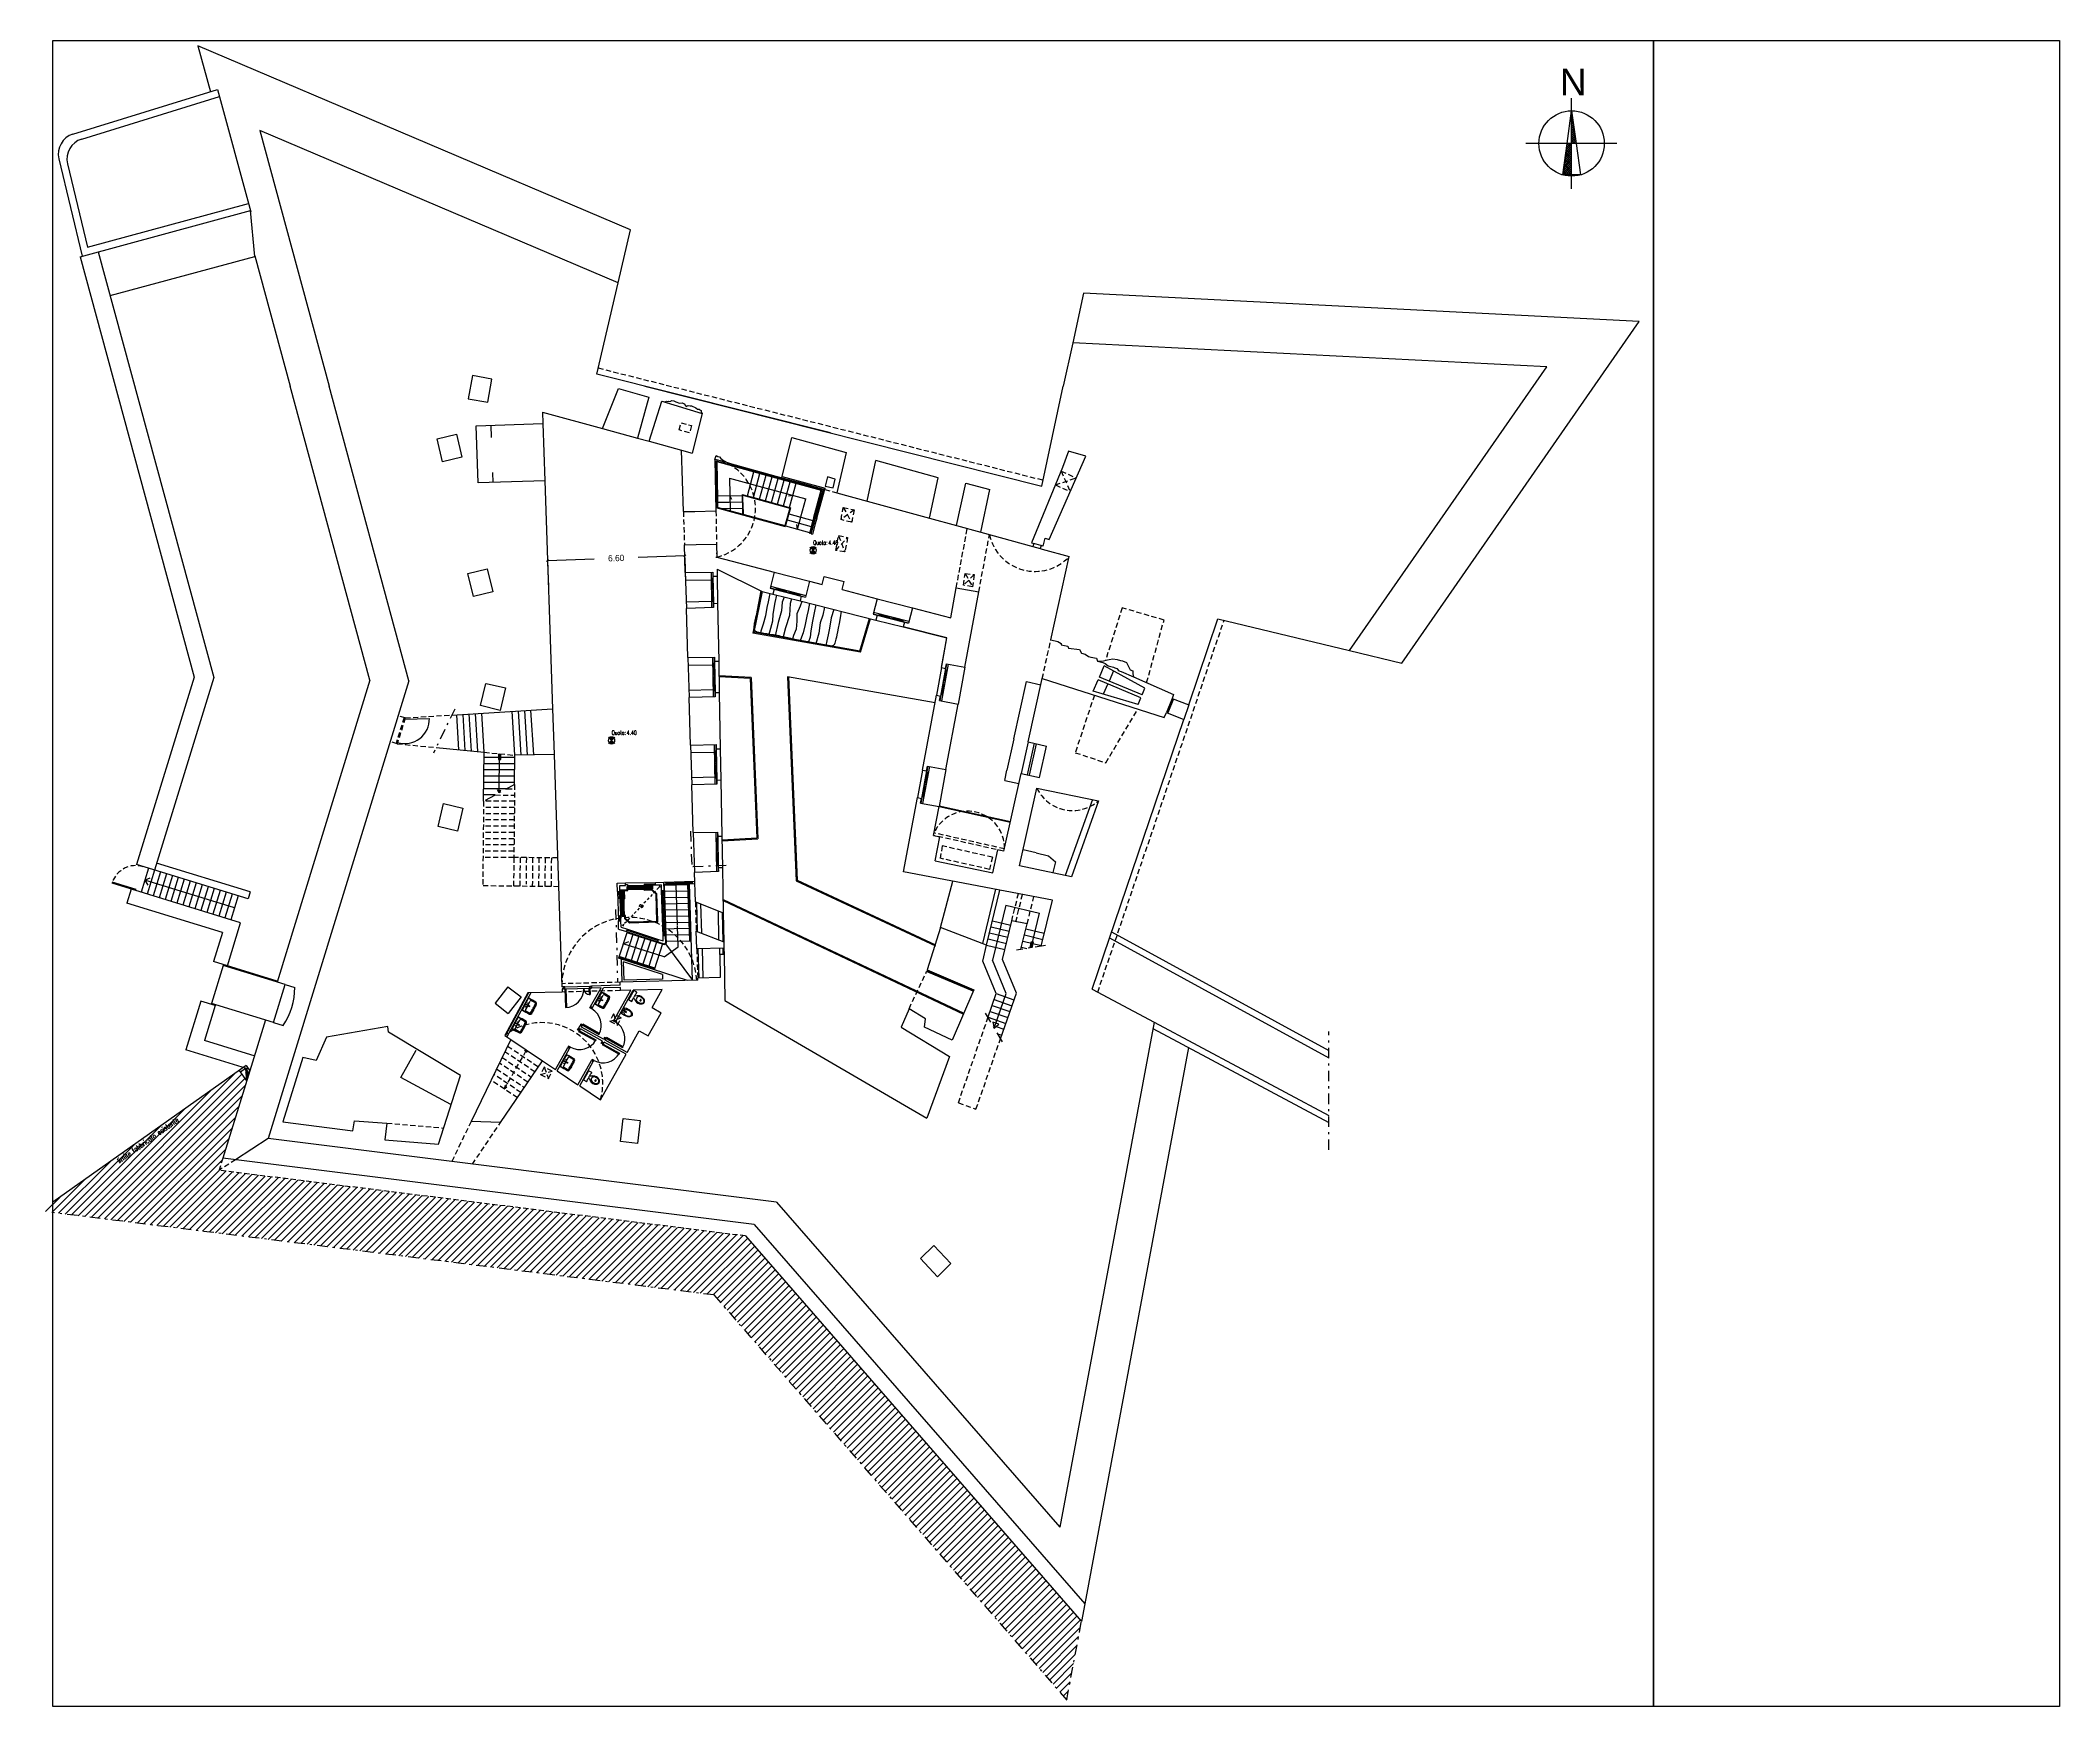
# Model space of a CAD drawing. Extents: x 136.1 to 233.1, y 82.3 to 162.3.
import ezdxf
from ezdxf.enums import TextEntityAlignment as Align

# ---------------------------------------------------------------- set-up
doc = ezdxf.new("R2010")
doc.units = 0
for name, pattern in [('DASHDOT', [1, 0.5, -0.25, 0, -0.25]), ('HIDDEN', [0.375, 0.25, -0.125]), ('HIDDEN2', [0.1875, 0.125, -0.0625])]:
    doc.linetypes.add(name, pattern=pattern)
doc.layers.get('0').update_dxf_attribs({"linetype": 'CONTINUOUS'})
doc.layers.get('DEFPOINTS').update_dxf_attribs({"linetype": 'CONTINUOUS'})
for name, color, linetype in [('CAMPIT', 1, 'CONTINUOUS'), ('CAMPIT----CAG', 1, 'CONTINUOUS'), ('CONTORXXNP----00', 255, 'CONTINUOUS'), ('GRIGLIA---CAH', 8, 'DASHDOT'), ('INFISSI---CAZ', 2, 'CONTINUOUS'), ('INGOMBRI--CAF', 2, 'CONTINUOUS'), ('MURI', 4, 'CONTINUOUS'), ('MURI------CAJ', 4, 'CONTINUOUS'), ('MURI----IFCAZ', 7, 'CONTINUOUS'), ('PROIEZIONI', 2, 'HIDDEN'), ('QUOTE', 2, 'CONTINUOUS'), ('SEZIONI', 4, 'CONTINUOUS'), ('SOLAIO', 1, 'CONTINUOUS'), ('TESTI-----CAH', 2, 'CONTINUOUS'), ('VISTE', 2, 'CONTINUOUS'), ('VISTE-----CAF', 2, 'CONTINUOUS')]:
    doc.layers.add(name, color=color, linetype=linetype)
doc.styles.add('1', font='SIMPLEX', dxfattribs={"width": 0.65})
doc.styles.add('HEL', font='helvetic')
doc.dimstyles.get("Standard").update_dxf_attribs({"dimtxt": 0.18, "dimasz": 0.18, "dimexe": 0.18, "dimexo": 0.0625, "dimgap": 0.09, "dimtad": 0, "dimtih": 1, "dimtoh": 1, "dimdec": 4, "dimzin": 0, "dimdsep": 46, "dimtxsty": 'Standard', "dimcen": 0.09, "dimadec": 0, "dimazin": 0, "dimtfac": 1, "dimtdec": 4, "dimtofl": 0, "dimtmove": 0, "dimatfit": 3, "dimfxl": 1, "dimtolj": 1, "dimtzin": 0, "dimarcsym": 0})

# ---------------------------------------------------------------- blocks, each defined once
blk = doc.blocks.new('*X5')
at = {"color": 0}
for p, q in [((2.295, 8.606), (2.3, 8.611)), ((2.297, 8.59), (2.307, 8.6)), ((2.298, 8.574), (2.314, 8.59)), ((2.3, 8.557), (2.322, 8.579)), ((2.301, 8.541), (2.329, 8.569)), ((2.302, 8.525), (2.336, 8.559)), ((2.304, 8.509), (2.344, 8.548)), ((2.305, 8.493), (2.351, 8.538)), ((2.307, 8.476), (2.358, 8.528)), ((2.308, 8.46), (2.366, 8.517)), ((2.31, 8.444), (2.373, 8.507)), ((2.311, 8.428), (2.38, 8.497)), ((2.313, 8.411), (2.387, 8.486)), ((2.314, 8.395), (2.395, 8.476)), ((2.316, 8.379), (2.402, 8.466)), ((2.317, 8.363), (2.409, 8.455)), ((2.318, 8.347), (2.417, 8.445)), ((2.32, 8.33), (2.424, 8.435)), ((2.321, 8.314), (2.431, 8.424)), ((2.323, 8.298), (2.439, 8.414)), ((2.324, 8.282), (2.446, 8.403)), ((2.326, 8.265), (2.453, 8.393)), ((2.327, 8.249), (2.457, 8.379)), ((2.329, 8.233), (2.449, 8.353)), ((2.33, 8.217), (2.441, 8.328)), ((2.332, 8.201), (2.433, 8.302)), ((2.333, 8.184), (2.425, 8.277)), ((2.334, 8.168), (2.417, 8.251)), ((2.336, 8.152), (2.41, 8.226)), ((2.337, 8.136), (2.402, 8.2)), ((2.339, 8.119), (2.394, 8.174)), ((2.34, 8.103), (2.386, 8.149)), ((2.342, 8.087), (2.378, 8.123)), ((2.343, 8.071), (2.37, 8.098)), ((2.345, 8.054), (2.362, 8.072)), ((2.346, 8.038), (2.355, 8.047))]:
    blk.add_line(p, q, dxfattribs=at)
blk = doc.blocks.new('SANI202R')
at = {"color": 0}
for p, q in [((0.026, 0), (0.026, 0.296)), ((0.026, 0), (0.026, -0.296)), ((0.414, 0.307), (0.046, 0.316)), ((0.158, 0), (0.158, 0.232)), ((0.158, 0), (0.158, -0.232)), ((0.23, 0), (0.198, 0)), ((0.393, 0.282), (0.208, 0.282)), ((0.23, 0), (0.23, 0.032)), ((0.23, 0), (0.23, -0.032)), ((0.23, 0), (0.262, 0)), ((0.414, -0.307), (0.046, -0.316)), ((0.393, -0.282), (0.208, -0.282))]:
    blk.add_line(p, q, dxfattribs=at)
blk.add_lwpolyline([(0.02, 0.305), (0.02, 0), (0.02, -0.305, 0.270322), (0.036, -0.325, 0.012971), (0.431, -0.325, 0.351801), (0.504, -0.25, 0.023121), (0.515, 0, 0.023121), (0.504, 0.25, 0.351801), (0.431, 0.325, 0.012971), (0.036, 0.325, 0.270322)], format="xyb", close=True, dxfattribs=at)
for centre, radius in [((0.086, 0), 0.0175), ((0.117, 0.1), 0.015), ((0.23, 0), 0.023), ((0.117, -0.1), 0.015)]:
    blk.add_circle(centre, radius, dxfattribs=at)
for centre, radius, start, end in [((0.046, 0.296), 0.02, 88.58362, 180), ((0.208, 0.232), 0.05, 90, 180), ((0.398, 0.233), 0.0491, 20.30499, 95.87585), ((0.408, 0.223), 0.0841, 51.9374, 85.59142), ((-2.256, 0.008), 2.711, 359.83594, 5.13403), ((-2.256, -0.008), 2.711, 354.86597, 0.16406), ((0.391, 0.242), 0.0831, 5.73579, 34.86025), ((-2.226, 0.008), 2.711, 359.83594, 5.13403), ((-2.226, -0.008), 2.711, 354.86597, 0.16406), ((0.046, -0.296), 0.02, 180, 271.41638), ((0.208, -0.232), 0.05, 180, 270), ((0.398, -0.233), 0.0491, 264.12415, 339.69501), ((0.408, -0.223), 0.0841, 274.40858, 308.0626), ((0.391, -0.242), 0.0831, 325.13975, 354.26421)]:
    blk.add_arc(centre, radius, start, end, dxfattribs=at)
at = {"layer": 'CONTORXXNP----00'}
blk.add_lwpolyline([(0.02, 0.305), (0.02, 0), (0.02, -0.305, 0.270322), (0.036, -0.325, 0.012971), (0.431, -0.325, 0.351801), (0.504, -0.25, 0.023121), (0.515, 0, 0.023121), (0.504, 0.25, 0.351801), (0.431, 0.325, 0.012971), (0.036, 0.325, 0.270322)], format="xyb", close=True, dxfattribs=at)
at = {"flags": 11}
blk.add_attdef('CENTROIDE', (0.23, 0), '', height=0.16, dxfattribs=at)
blk = doc.blocks.new('POA0022R')
at = {"color": 0}
for p, q in [((1, 0.05), (0, 0.05)), ((0, 0.05), (0, 0)), ((0.05, 0.05), (0, 0)), ((0, 0.05), (0.05, 0)), ((0, 0), (1, 0)), ((0.05, 0.05), (0.05, 0)), ((0.95, 0.04), (0.05, 0.04)), ((0.05, 0.01), (0.95, 0.01)), ((0.95, 0), (0.95, 0.05)), ((0.95, 0.05), (1, 0)), ((1, 0.05), (0.95, 0)), ((1, 0), (1, 0.05))]:
    blk.add_line(p, q, dxfattribs=at)
blk = doc.blocks.new('SANI322R')
at = {"color": 0}
for p, q in [((0.512, 0.033), (0.512, 0.005)), ((0.512, -0.024), (0.512, 0.005)), ((0.537, 0.041), (0.52, 0.043)), ((0.537, -0.031), (0.52, -0.034))]:
    blk.add_line(p, q, dxfattribs=at)
blk.add_lwpolyline([(0.661, 0.128, 0.292266), (0.317, 0.131, 0.012444), (0.287, 0.102, -0.22035), (0.205, 0.063), (0.181, 0.063, -0.027994), (0.199, 0.237, 0.025098), (0.2, 0.239, 0.424628), (0.19, 0.25), (0.02, 0.25), (0.02, 0), (0.02, -0.25), (0.19, -0.25, 0.424628), (0.2, -0.239, 0.025098), (0.199, -0.237, -0.027994), (0.181, -0.063), (0.205, -0.063, -0.22035), (0.287, -0.102, 0.012444), (0.317, -0.131, 0.292266), (0.661, -0.128, 0.296764), (0.74, -0.005), (0.74, 0.005, 0.296764)], format="xyb", close=True, dxfattribs=at)
for centre, radius, start, end in [((1.746, -0.003), 1.566, 177.58706, 179.89249), ((0.458, 0.005), 0.138, 107.12729, 180.27712), ((0.458, 0.004), 0.138, 179.72288, 252.87271), ((0.487, -0.197), 0.341, 56.63443, 101.69441), ((0.522, 0.033), 0.0102, 103.9744, 180.84957), ((0.527, 0.004), 0.0379, 0.95427, 73.98576), ((0.527, 0.005), 0.0379, 286.01424, 359.04573), ((0.595, 0.005), 0.115, 359.66627, 46.23325), ((0.595, 0.004), 0.115, 313.76675, 0.33373), ((1.746, 0.003), 1.566, 180.10751, 182.41294), ((0.487, 0.206), 0.341, 258.30559, 303.36557), ((0.522, -0.024), 0.0102, 179.15043, 256.0256)]:
    blk.add_arc(centre, radius, start, end, dxfattribs=at)
at = {"layer": 'CONTORXXNP----00'}
blk.add_lwpolyline([(0.661, 0.128, 0.292266), (0.317, 0.131, 0.012444), (0.287, 0.102, -0.22035), (0.205, 0.063), (0.181, 0.063, -0.027994), (0.199, 0.237, 0.025098), (0.2, 0.239, 0.424628), (0.19, 0.25), (0.02, 0.25), (0.02, 0), (0.02, -0.25), (0.19, -0.25, 0.424628), (0.2, -0.239, 0.025098), (0.199, -0.237, -0.027994), (0.181, -0.063), (0.205, -0.063, -0.22035), (0.287, -0.102, 0.012444), (0.317, -0.131, 0.292266), (0.661, -0.128, 0.296764), (0.74, -0.005), (0.74, 0.005, 0.296764)], format="xyb", close=True, dxfattribs=at)
at = {"flags": 11}
blk.add_attdef('CENTROIDE', (0.512, -0.01), '', height=0.16, dxfattribs=at)
blk = doc.blocks.new('SANI292R')
at = {"color": 0, "linetype": 'HIDDEN'}
for p, q in [((0.2, -0.038), (0.2, 0.035)), ((0.155, -0.003), (0.238, -0.003))]:
    blk.add_line(p, q, dxfattribs=at)
at = {"color": 0}
blk.add_lwpolyline([(0.53, 0.047, -0.14018), (0.541, 0, -0.143193), (0.53, -0.047, -0.19833), (0.393, -0.156, -0.131562), (0.057, -0.155, -0.292133), (0.023, -0.117, 0.024753), (0.02, 0, 0.024511), (0.023, 0.116, -0.292133), (0.057, 0.154, -0.13156), (0.393, 0.156, -0.19833)], format="xyb", close=True, dxfattribs=at)
for centre, radius in [((0.059, -0.001), 0.018), ((0.076, 0.083), 0.016), ((0.2, -0.001), 0.023), ((0.076, -0.084), 0.016)]:
    blk.add_circle(centre, radius, dxfattribs=at)
for centre, radius, start, end in [((0.286, 0.002), 0.161, 149.7902, 181.04086), ((0.214, 0.049), 0.075, 109.60612, 152.82003), ((0.293, -0.242), 0.377, 73.98293, 106.01707), ((0.334, -0.067), 0.197, 26.56811, 71.52887), ((0.409, -0.007), 0.105, 3.58792, 15.21832), ((0.286, -0.004), 0.161, 178.95914, 210.2098), ((0.214, -0.05), 0.075, 207.17997, 250.39388), ((0.293, 0.241), 0.377, 253.98293, 286.01707), ((0.334, 0.067), 0.197, 288.47113, 333.43189), ((0.409, 0.006), 0.105, 344.78168, 356.41208)]:
    blk.add_arc(centre, radius, start, end, dxfattribs=at)
at = {"layer": 'CONTORXXNP----00'}
blk.add_lwpolyline([(0.53, 0.047, -0.14018), (0.541, 0, -0.143193), (0.53, -0.047, -0.19833), (0.393, -0.156, -0.131562), (0.057, -0.155, -0.292133), (0.023, -0.117, 0.024753), (0.02, 0, 0.024511), (0.023, 0.116, -0.292133), (0.057, 0.154, -0.13156), (0.393, 0.156, -0.19833)], format="xyb", close=True, dxfattribs=at)
at = {"flags": 11}
blk.add_attdef('CENTROIDE', (0.2, -0.003), '', height=0.16, dxfattribs=at)
blk = doc.blocks.new('QTP2--2S')
for q in [(-0.152, 0.152), (-0.152, -0.152), (0.152, 0.152), (0.152, -0.152)]:
    blk.add_line((0, 0), q)
at = {"color": 0}
for p, q in [((-0.099, 0.099), (-0.04, 0.158)), ((0.023, 0.023), (-0.09, 0.135)), ((-0.074, 0.074), (0.014, 0.162)), ((0.048, 0.048), (-0.057, 0.152)), ((-0.049, 0.049), (0.055, 0.153)), ((-0.024, 0.024), (0.088, 0.137)), ((0.072, 0.072), (-0.017, 0.162)), ((0.097, 0.097), (0.036, 0.159)), ((-0.114, -0.115), (0, 0)), ((-0.046, -0.156), (-0.101, -0.101)), ((-0.087, -0.137), (0.025, -0.025)), ((0.01, -0.162), (-0.076, -0.076)), ((-0.054, -0.153), (0.05, -0.05)), ((0.051, -0.154), (-0.051, -0.051)), ((0.085, -0.138), (-0.027, -0.027)), ((-0.013, -0.162), (0.075, -0.075)), ((0.113, -0.117), (-0.002, -0.002)), ((0.042, -0.157), (0.099, -0.099))]:
    blk.add_line(p, q, dxfattribs=at)
for start, end in [(135, 225), (45, 135), (315, 45), (225, 315)]:
    blk.add_arc((0, 0), 0.162, start, end)
at = {"style": '1', "width": 0.65}
blk.add_text('Quota:', height=0.2, dxfattribs=at).set_placement((0.004, 0.267))
blk.add_attdef('QUOTA', (0.727, 0.267), '', height=0.2, dxfattribs=at)
blk = doc.blocks.new('NORD')
at = {"color": 2}
for p, q in [((2.975, -4.786), (2.975, -2.611)), ((4.062, -3.698), (1.878, -3.698))]:
    blk.add_line(p, q, dxfattribs=at)
for p, q in [((2.975, -3.698), (2.975, -2.915)), ((2.975, -3.698), (2.865, -3.698)), ((3.084, -3.698), (2.975, -3.698)), ((2.975, -4.432), (2.975, -3.698))]:
    blk.add_line(p, q)
at = {"color": 1}
for p, q in [((2.976, -2.92), (2.975, -2.919)), ((2.976, -2.925), (2.975, -2.926)), ((2.983, -2.971), (2.975, -2.979)), ((2.984, -2.982), (2.975, -2.972)), ((2.989, -3.018), (2.975, -3.032)), ((2.993, -3.043), (2.975, -3.025)), ((2.996, -3.064), (2.975, -3.085)), ((3.002, -3.105), (2.975, -3.078)), ((3.002, -3.111), (2.975, -3.138)), ((3.01, -3.167), (2.975, -3.131)), ((3.009, -3.157), (2.975, -3.191)), ((3.019, -3.228), (2.975, -3.185)), ((3.015, -3.204), (2.975, -3.244)), ((3.027, -3.29), (2.975, -3.238)), ((3.022, -3.25), (2.975, -3.297)), ((3.036, -3.352), (2.975, -3.291)), ((3.028, -3.297), (2.975, -3.35)), ((3.035, -3.343), (2.975, -3.403)), ((3.045, -3.413), (2.975, -3.344)), ((3.041, -3.39), (2.975, -3.456)), ((2.975, -3.828), (2.827, -3.976)), ((2.975, -3.775), (2.835, -3.914)), ((2.975, -3.722), (2.844, -3.853)), ((2.975, -3.98), (2.844, -3.849)), ((2.975, -3.927), (2.851, -3.803)), ((2.945, -3.698), (2.852, -3.791)), ((2.975, -3.874), (2.857, -3.756)), ((2.892, -3.698), (2.861, -3.729)), ((2.975, -3.821), (2.864, -3.71)), ((2.975, -3.768), (2.905, -3.698)), ((2.975, -3.715), (2.958, -3.698)), ((3.053, -3.475), (2.975, -3.397)), ((3.048, -3.436), (2.975, -3.509)), ((3.062, -3.537), (2.975, -3.45)), ((3.054, -3.483), (2.975, -3.562)), ((3.07, -3.598), (2.975, -3.503)), ((3.061, -3.53), (2.975, -3.615)), ((3.079, -3.66), (2.975, -3.556)), ((3.067, -3.576), (2.975, -3.668)), ((3.064, -3.698), (2.975, -3.609)), ((3.011, -3.698), (2.975, -3.662)), ((3.074, -3.623), (2.998, -3.698)), ((3.08, -3.669), (3.051, -3.698)), ((2.975, -4.199), (2.766, -4.408)), ((2.863, -4.452), (2.773, -4.361)), ((2.975, -4.146), (2.775, -4.346)), ((2.975, -4.252), (2.775, -4.452)), ((2.916, -4.452), (2.779, -4.315)), ((2.975, -4.093), (2.783, -4.284)), ((2.969, -4.452), (2.786, -4.268)), ((2.975, -4.04), (2.792, -4.223)), ((2.975, -4.404), (2.792, -4.222)), ((2.975, -4.351), (2.799, -4.175)), ((2.975, -3.987), (2.801, -4.161)), ((2.975, -4.298), (2.805, -4.129)), ((2.975, -3.934), (2.809, -4.099)), ((2.975, -4.245), (2.812, -4.082)), ((2.975, -3.881), (2.818, -4.038)), ((2.975, -4.192), (2.818, -4.035)), ((2.975, -4.139), (2.825, -3.989)), ((2.975, -4.305), (2.828, -4.452)), ((2.975, -4.086), (2.831, -3.942)), ((2.975, -4.033), (2.838, -3.896)), ((2.975, -4.358), (2.881, -4.452)), ((2.81, -4.452), (2.766, -4.408)), ((2.975, -4.411), (2.934, -4.452))]:
    blk.add_line(p, q, dxfattribs=at)
at = {"color": 2}
for points in [[(2.865, -3.698), (2.975, -2.915)], [(2.975, -2.915), (3.084, -3.698)], [(2.76, -4.452), (2.865, -3.698)], [(3.084, -3.698), (3.19, -4.452), (2.975, -4.452)], [(2.975, -4.452), (2.76, -4.452)]]:
    blk.add_lwpolyline(points, dxfattribs=at)
blk.add_circle((2.975, -3.698), 0.784, dxfattribs=at)
at = {"color": 2, "style": 'HEL'}
blk.add_text('N', height=0.638, dxfattribs=at).set_placement((3.013, -2.542), align=Align.CENTER)
blk = doc.blocks.new('_OBLIQUE')
at = {"color": 0, "linetype": 'ByBlock'}
blk.add_line((-0.5, -0.5), (0.5, 0.5), dxfattribs=at)
blk = doc.blocks.new('*D7')
at = {"color": 0, "linetype": 'ByBlock', "transparency": 16777216}
for p, q in [((160.474, 137.368), (162.718, 137.444)), ((160.477, 137.27), (160.516, 136.119)), ((167.061, 137.591), (164.817, 137.515)), ((167.065, 137.492), (167.103, 136.341))]:
    blk.add_line(p, q, dxfattribs=at)
at = {"layer": 'DEFPOINTS', "color": 0, "linetype": 'ByBlock', "transparency": 16777216}
for p in [(160.456, 137.894), (167.044, 138.116), (160.474, 137.368)]:
    blk.add_point(p, dxfattribs=at)
at = {"color": 0, "linetype": 'ByBlock', "transparency": 16777216, "xscale": 0.1, "yscale": 0.1, "zscale": 0.1}
for p, rotation in [((160.474, 137.368), 181.9324949217677), ((167.061, 137.591), 1.932494921767756)]:
    blk.add_blockref('_OBLIQUE', p, dxfattribs=dict(at, rotation=rotation))
at = {"color": 0, "linetype": 'ByBlock', "transparency": 16777216, "insert": (163.768, 137.48), "char_height": 0.3, "attachment_point": 5, "rotation": 1.93249}
blk.add_mtext('\\A1;6.60', dxfattribs=at)

msp = doc.modelspace()

# ---------------------------------------------------------------- hatches: boundary and pattern name
at = {"layer": 'CAMPIT', "linetype": 'Continuous'}
h = msp.add_hatch(dxfattribs=at)
h.set_pattern_fill('ANSI32', color=256, scale=0.5, style=0)
h.set_pattern_definition([(45, (-83.07154, 15.0053), (-0.13258252, 0.13258252), []), (45, (-82.98315, 15.0053), (-0.13258252, 0.13258252), [])])
h.paths.add_polyline_path([(168.59454, 137.71728), (168.55751, 137.56312), (168.59798, 137.52873)])
at = {"layer": 'SOLAIO'}
h = msp.add_hatch(dxfattribs=at)
h.set_pattern_fill('ANSI31', color=256, scale=2, style=0)
h.set_pattern_definition([(45, (-83.07154, 15.0053), (-0.1767767, 0.1767767), [])])
h.paths.add_polyline_path([(168.46364, 102.10091), (185.40215, 82.65521), (186.10387, 86.41706), (169.97263, 104.93601), (144.70249, 108.08637), (144.88178, 108.66867), (146.02542, 112.38308), (145.6695, 112.88611), (136.12449, 106.13255)])
h.paths.add_polyline_path([(139.91101, 108.32967), (142.67243, 110.28351), (142.45583, 110.58963), (139.69441, 108.63579)], flags=24)

# ---------------------------------------------------------------- linework, layer by layer
for points in [[(136.72823, 162.3379), (213.56706, 162.3379), (213.56706, 82.33808), (136.72823, 82.33808)], [(213.56706, 162.3379), (233.06714, 162.3379), (233.06714, 82.33808), (213.56706, 82.33808)]]:
    msp.add_lwpolyline(points, close=True)
at = {"layer": 'CAMPIT----CAG'}
msp.add_line((145.97216, 112.97775), (146.02542, 112.38308), dxfattribs=at)
at = {"layer": 'GRIGLIA---CAH'}
for p, q in [((156.01464, 130.23578), (154.99638, 128.12191)), ((158.89404, 126.60611), (157.40468, 125.80806)), ((167.33923, 124.36674), (167.39672, 122.66293)), ((169.05008, 122.71872), (167.39672, 122.66293)), ((163.74356, 120.61238), (163.8348, 117.11557)), ((184.38175, 118.88764), (182.98805, 118.6627)), ((181.48154, 115.63751), (182.34948, 114.17474))]:
    msp.add_line(p, q, dxfattribs=at)
at = {"layer": 'INFISSI---CAZ'}
for p, q in [((190.45379, 130.74612), (190.18232, 130.07429)), ((190.21239, 130.14843), (190.28647, 130.1185)), ((190.46124, 130.6578), (190.24938, 130.13348)), ((190.52797, 130.71615), (190.2565, 130.04432)), ((190.42553, 130.67128), (190.49867, 130.64366)), ((163.83119, 121.47753), (163.87444, 120.06813)), ((164.21889, 121.88468), (165.65876, 121.911)), ((161.30893, 116.79958), (161.33241, 115.89988)), ((162.50852, 116.83088), (162.51635, 116.53098)), ((162.62892, 115.89923), (162.50748, 115.88695)), ((162.59475, 115.83814), (162.54164, 115.94804)), ((162.03989, 114.846), (161.91845, 114.83371)), ((162.00572, 114.7849), (161.95261, 114.89481)), ((162.15546, 115.05263), (162.03401, 115.04035)), ((162.12129, 114.99154), (162.06818, 115.10145)), ((163.29007, 114.41809), (163.16863, 114.40581)), ((163.2559, 114.357), (163.20279, 114.4669)), ((163.76354, 115.26469), (163.64209, 115.25241)), ((163.72937, 115.2036), (163.67626, 115.3135)), ((161.56783, 114.00191), (161.44638, 113.98963)), ((161.53366, 113.94081), (161.48055, 114.05072)), ((163.17451, 114.21145), (163.05306, 114.19917)), ((163.14034, 114.15036), (163.08723, 114.26027)), ((162.70104, 113.36486), (162.5796, 113.35257)), ((162.66687, 113.30376), (162.61376, 113.41367))]:
    msp.add_line(p, q, dxfattribs=at)
at = {"layer": 'INFISSI---CAZ', "linetype": 'HIDDEN2'}
msp.add_line((165.80679, 121.65344), (164.13968, 119.89926), dxfattribs=at)
at = {"layer": 'INFISSI---CAZ'}
for points in [[(161.23895, 116.79775), (161.30893, 116.79958), (161.30632, 116.89954), (161.23634, 116.89772)], [(161.30893, 116.79958), (161.35891, 116.80088), (161.38239, 115.90119), (161.33241, 115.89988)], [(162.50852, 116.83088), (162.45854, 116.82957), (162.46636, 116.52968), (162.51635, 116.53098)], [(162.5785, 116.8327), (162.50852, 116.83088), (162.50591, 116.93084), (162.57589, 116.93267)], [(162.62892, 115.89923), (162.59475, 115.83814), (162.50748, 115.88695), (162.54164, 115.94804)], [(162.03989, 114.846), (162.00572, 114.7849), (161.91845, 114.83371), (161.95261, 114.89481)], [(162.12129, 114.99154), (162.15546, 115.05263), (162.06818, 115.10145), (162.03401, 115.04035)], [(163.2559, 114.357), (163.29007, 114.41809), (163.20279, 114.4669), (163.16863, 114.40581)], [(163.76354, 115.26469), (163.72937, 115.2036), (163.64209, 115.25241), (163.67626, 115.3135)], [(161.53366, 113.94081), (161.56783, 114.00191), (161.48055, 114.05072), (161.44638, 113.98963)], [(163.17451, 114.21145), (163.14034, 114.15036), (163.05306, 114.19917), (163.08723, 114.26027)], [(162.66687, 113.30376), (162.70104, 113.36486), (162.61376, 113.41367), (162.5796, 113.35257)]]:
    msp.add_lwpolyline(points, dxfattribs=at)
at = {"layer": 'INFISSI---CAZ', "linetype": 'HIDDEN2'}
for radius in [0.08, 0.05]:
    msp.add_circle((164.97324, 120.77635), radius, dxfattribs=at)
at = {"layer": 'INGOMBRI--CAF'}
msp.add_line((158.71183, 114.37217), (160.22644, 113.35009), dxfattribs=at)
for centre, radius, start, end in [((161.30893, 116.79958), 0.9, 271.4947494, 1.4947494), ((162.50852, 116.83088), 0.3, 181.4947494, 271.4947494), ((162.15546, 115.05263), 0.9, 330.7835521, 60.7835521), ((163.29007, 114.41809), 0.9, 330.7835521, 60.7835521), ((162.00713, 114.78741), 0.9, 240.7835521, 330.7835521), ((163.14034, 114.15036), 0.9, 240.7835521, 330.7835521)]:
    msp.add_arc(centre, radius, start, end, dxfattribs=at)
at = {"layer": 'MURI'}
msp.add_line((165.96165, 145.00925), (167.89948, 144.42641), dxfattribs=at)
at = {"layer": 'MURI------CAJ'}
for p, q in [((146.65586, 158.01343), (149.98531, 145.73467)), ((163.85637, 150.69853), (146.65586, 158.01343)), ((162.83448, 146.31801), (163.85637, 150.69853)), ((185.68561, 147.82347), (185.23426, 145.73467)), ((208.44334, 146.66225), (185.68561, 147.82347)), ((198.98107, 133.03768), (208.44334, 146.66225)), ((153.82152, 131.58695), (149.98531, 145.73467)), ((174.05897, 143.48992), (162.83448, 146.31801)), ((163.11918, 143.70295), (163.87625, 145.62906)), ((163.87625, 145.62906), (165.3412, 145.20331)), ((165.14974, 145.73467), (184.19725, 140.93551)), ((184.19725, 140.93551), (185.23426, 145.73467)), ((160.2335, 144.49481), (163.11918, 143.70295)), ((160.2335, 144.49481), (160.25205, 143.94512)), ((165.3412, 145.20331), (164.79569, 143.2429)), ((165.35491, 143.08945), (165.96165, 145.00925)), ((157.05385, 143.83774), (160.25203, 143.94565)), ((157.1466, 141.08877), (157.05385, 143.83774)), ((167.89948, 144.42641), (167.42371, 142.52175)), ((164.79569, 143.2429), (165.35491, 143.08945)), ((166.99451, 139.71574), (166.90404, 142.66435)), ((166.90404, 142.66435), (167.42371, 142.52175)), ((171.72755, 141.34074), (172.19336, 143.26731)), ((172.19336, 143.26731), (174.80831, 142.55622)), ((174.80831, 142.55622), (174.36215, 140.61778)), ((174.80831, 142.55622), (174.36215, 140.61778)), ((185.48722, 142.61573), (185.19587, 141.83163)), ((186.31427, 142.37688), (185.48722, 142.61573)), ((168.5122, 142.22306), (168.56969, 142.4046)), ((168.5122, 142.22306), (168.5575, 139.7443)), ((168.56969, 142.4046), (168.64214, 142.36561)), ((168.64214, 142.36561), (168.72853, 142.33775)), ((168.72853, 142.33775), (168.79262, 142.26533)), ((168.79262, 142.26533), (168.92359, 142.15949)), ((168.92359, 142.15949), (168.98768, 142.13999)), ((168.98768, 142.13999), (169.09078, 142.07593)), ((169.09078, 142.07593), (169.19879, 142.03465)), ((169.19879, 142.03465), (171.72754, 141.34074)), ((175.82104, 140.21745), (176.23783, 142.16137)), ((179.22732, 141.34103), (176.23783, 142.16137)), ((185.19587, 141.83163), (183.71549, 138.20669)), ((184.56236, 138.38017), (186.31427, 142.37688)), ((160.34478, 141.19668), (157.1466, 141.08877)), ((160.34478, 141.19668), (160.71432, 130.24466)), ((174.36215, 140.61778), (175.82104, 140.21745)), ((178.81052, 139.39711), (179.22732, 141.34103)), ((180.1124, 139.03986), (180.54879, 141.07519)), ((180.54879, 141.07519), (181.71316, 140.78182)), ((181.27148, 138.7218), (181.71316, 140.78182)), ((166.99451, 139.71574), (167.54249, 139.72575)), ((167.54249, 139.72575), (168.5575, 139.7443)), ((178.81052, 139.39711), (180.1124, 139.03986)), ((181.27148, 138.7218), (183.77223, 138.03557)), ((167.04358, 138.11649), (167.60517, 138.12675)), ((167.08448, 136.78332), (167.04358, 138.11649)), ((167.60517, 138.12675), (168.58673, 138.14469)), ((168.58673, 138.14469), (168.59798, 137.52873)), ((183.71549, 138.20669), (183.81192, 138.18022)), ((183.81192, 138.18022), (183.77223, 138.03557)), ((184.16546, 138.08321), (184.12576, 137.93856)), ((184.12576, 137.93856), (184.2222, 137.9121)), ((184.26189, 138.05675), (184.16546, 138.08321)), ((184.2222, 137.9121), (185.52397, 137.55488)), ((184.26189, 138.05675), (184.36475, 138.43158)), ((184.36475, 138.43158), (184.56236, 138.38017)), ((167.08448, 136.78332), (168.41093, 136.80756)), ((168.41093, 136.80756), (168.41458, 136.6076)), ((168.59798, 137.52873), (171.35659, 136.81277)), ((168.6087, 136.94207), (170.77108, 135.88093)), ((168.6087, 136.94207), (168.61475, 136.61125)), ((171.35659, 136.81277), (171.15623, 136.03826)), ((184.63536, 133.55233), (185.52397, 137.55488)), ((168.41458, 136.6076), (168.61475, 136.61125)), ((170.77108, 135.88093), (171.28847, 135.75087)), ((171.15623, 136.03826), (171.34982, 135.98802)), ((171.34982, 135.98802), (171.28847, 135.75087)), ((173.05082, 136.37449), (172.85011, 135.59863)), ((173.05047, 136.37314), (173.65263, 136.21685)), ((173.65263, 136.21685), (173.75311, 136.60403)), ((173.75311, 136.60403), (174.72104, 136.35281)), ((174.62056, 135.96564), (174.72104, 136.35281)), ((174.62056, 135.96564), (176.29584, 135.53084)), ((179.82879, 134.6139), (180.0964, 136.05711)), ((180.0964, 136.05711), (181.17796, 135.85655)), ((180.5081, 132.24402), (181.17796, 135.85655)), ((168.44198, 135.10797), (167.13711, 135.06793)), ((167.20971, 132.70189), (167.13711, 135.06793)), ((168.43833, 135.30794), (168.6385, 135.31159)), ((168.43833, 135.30794), (168.44198, 135.10797)), ((168.6385, 135.31159), (168.68935, 132.52889)), ((172.65653, 135.64888), (172.59777, 135.42175)), ((172.59777, 135.42175), (176.23752, 134.50682)), ((172.65653, 135.64888), (172.85011, 135.59863)), ((176.29584, 135.53084), (176.10528, 134.79421)), ((176.10528, 134.79421), (176.29887, 134.74396)), ((177.99007, 135.09256), (177.79916, 134.35458)), ((177.98972, 135.09121), (179.82879, 134.6139)), ((176.29887, 134.74396), (176.23752, 134.50682)), ((177.60557, 134.40482), (177.54682, 134.17769)), ((177.54682, 134.17769), (179.64988, 133.64904)), ((179.64988, 133.64904), (177.55344, 134.17603)), ((179.64988, 133.64904), (177.55344, 134.17603)), ((177.60557, 134.40482), (177.79916, 134.35458)), ((191.25783, 130.44251), (192.65853, 134.56681)), ((192.65853, 134.56681), (198.98107, 133.03768)), ((179.38551, 132.22335), (179.64988, 133.64904)), ((179.39867, 132.29428), (179.64988, 133.64904)), ((184.63536, 133.55233), (184.97036, 133.4703)), ((184.97036, 133.4703), (185.12682, 133.38272)), ((185.12682, 133.38272), (185.13934, 133.31391)), ((185.13934, 133.31391), (185.45853, 133.24509)), ((185.45853, 133.24509), (185.48982, 133.15126)), ((185.48982, 133.15126), (186.01554, 133.0887)), ((186.01554, 133.0887), (186.10316, 132.91353)), ((186.10316, 132.91353), (186.29092, 132.86349)), ((186.29092, 132.86349), (186.44738, 132.76339)), ((167.21011, 132.7019), (168.48573, 132.72521)), ((168.48573, 132.72521), (168.48938, 132.52524)), ((168.48938, 132.52524), (168.68935, 132.52889)), ((179.38551, 132.22335), (179.58216, 132.18688)), ((179.58216, 132.18688), (179.62318, 132.40811)), ((179.62318, 132.40811), (180.5081, 132.24402)), ((186.44738, 132.76339), (186.56004, 132.7196)), ((186.56004, 132.7196), (186.83541, 132.66956)), ((186.83541, 132.66956), (186.87296, 132.53193)), ((153.82152, 131.58695), (147.05411, 109.60714)), ((168.51678, 131.02549), (168.71675, 131.02914)), ((168.51678, 131.02549), (168.52044, 130.82551)), ((168.71675, 131.02914), (168.76607, 128.32992)), ((178.47391, 127.30715), (179.13938, 130.89597)), ((179.13938, 130.89597), (179.33603, 130.85951)), ((183.54791, 128.65414), (184.22357, 131.69749)), ((184.22357, 131.69749), (190.08111, 129.82355)), ((188.60436, 131.78309), (190.52656, 130.92625)), ((190.52656, 130.92625), (190.45379, 130.74612)), ((155.87517, 129.94624), (160.71432, 130.24466)), ((168.52044, 130.82551), (167.26805, 130.78708)), ((167.33851, 128.50386), (167.26845, 130.7871)), ((179.29501, 130.63828), (179.33603, 130.85951)), ((179.29501, 130.63828), (180.17992, 130.47419)), ((179.5965, 127.32783), (180.17992, 130.47419)), ((190.08111, 129.82355), (190.18242, 130.07426)), ((190.18242, 130.07426), (191.01809, 129.73658)), ((190.45379, 130.74612), (191.25783, 130.44251)), ((186.62113, 116.78988), (191.01809, 129.73658)), ((155.12298, 128.38472), (157.43021, 128.15948)), ((157.40468, 125.80806), (157.43021, 128.15948)), ((158.89404, 126.60611), (158.90934, 128.01508)), ((160.7885, 128.04592), (158.90934, 128.01508)), ((160.7885, 128.04592), (161.16472, 116.89585)), ((167.33891, 128.50387), (168.56245, 128.52623)), ((168.56245, 128.52623), (168.56611, 128.32626)), ((168.56611, 128.32626), (168.76607, 128.32992)), ((183.54791, 128.65414), (184.42651, 128.45908)), ((184.09056, 126.94584), (184.42651, 128.45908)), ((178.47391, 127.30715), (178.67056, 127.27069)), ((178.67056, 127.27069), (178.71158, 127.49192)), ((178.71158, 127.49192), (179.5965, 127.32783)), ((182.38227, 123.4038), (183.21195, 127.1409)), ((183.21195, 127.1409), (184.09056, 126.94584)), ((168.59718, 126.62589), (167.39685, 126.58906)), ((167.46731, 124.30584), (167.39726, 126.58907)), ((168.59351, 126.82651), (168.79348, 126.83017)), ((168.59351, 126.82651), (168.59718, 126.62589)), ((168.79348, 126.83017), (168.8428, 124.13094)), ((183.13429, 122.70112), (183.9656, 126.43708)), ((183.9656, 126.43708), (186.92619, 125.83155)), ((177.56826, 122.42301), (178.22778, 125.97978)), ((178.22778, 125.97978), (178.42443, 125.94331)), ((178.38341, 125.72209), (178.42443, 125.94331)), ((178.38341, 125.72209), (179.26832, 125.558)), ((179.0104, 124.16701), (179.26832, 125.558)), ((186.92619, 125.83155), (185.62004, 122.17593)), ((167.46772, 124.30585), (168.63918, 124.32725)), ((168.63918, 124.32725), (168.64284, 124.12729)), ((168.64284, 124.12729), (168.8428, 124.13094)), ((179.0104, 124.16701), (179.30322, 124.10073)), ((179.08888, 122.94484), (179.30322, 124.10073)), ((181.84383, 122.36269), (182.08967, 123.47003)), ((182.38227, 123.4038), (182.08967, 123.47003)), ((168.67392, 122.42626), (167.52565, 122.39103)), ((167.56952, 120.97456), (167.52606, 122.39105)), ((168.67024, 122.62754), (168.87021, 122.63119)), ((168.67024, 122.62754), (168.67392, 122.42626)), ((168.87021, 122.63119), (168.91016, 120.44483)), ((184.70914, 121.06208), (177.56826, 122.42301)), ((179.08888, 122.94484), (181.84383, 122.36269)), ((185.62004, 122.17593), (183.13429, 122.70112)), ((163.81893, 121.87738), (164.21889, 121.88468)), ((163.83119, 121.47753), (163.81893, 121.87738)), ((163.83119, 121.47753), (163.95118, 121.47973)), ((163.9426, 121.75962), (164.22257, 121.76473)), ((163.95118, 121.47973), (163.9426, 121.75962)), ((164.22257, 121.76473), (164.21889, 121.88468)), ((165.65876, 121.911), (166.05873, 121.9183)), ((165.66244, 121.79104), (165.65876, 121.911)), ((165.66244, 121.79104), (165.94242, 121.79616)), ((165.86147, 121.71098), (165.80679, 121.65344)), ((165.83248, 121.73854), (165.89046, 121.68343)), ((165.951, 121.51627), (165.94242, 121.79616)), ((165.951, 121.51627), (166.07099, 121.51846)), ((166.07099, 121.51846), (166.05873, 121.9183)), ((167.56952, 120.97456), (168.91016, 120.44483)), ((167.62016, 120.95455), (167.66309, 119.55521)), ((167.82271, 120.87452), (167.86564, 119.47517)), ((168.6583, 120.54435), (168.68374, 119.15192)), ((168.85979, 120.46473), (168.88523, 119.0723)), ((184.16734, 118.85303), (184.70914, 121.06208)), ((163.87444, 120.06813), (163.99438, 120.07181)), ((163.8867, 119.66832), (163.87444, 120.06813)), ((163.8867, 119.66832), (164.26737, 119.54545)), ((164.00405, 119.75654), (163.99438, 120.07181)), ((164.00405, 119.75654), (164.30423, 119.65965)), ((164.05601, 119.86927), (164.11399, 119.81416)), ((164.13968, 119.89926), (164.085, 119.84172)), ((164.26737, 119.54545), (164.30423, 119.65965)), ((166.13791, 119.33752), (166.01796, 119.33384)), ((166.02501, 119.10421), (166.01796, 119.33384)), ((166.14778, 119.01563), (166.13791, 119.33752)), ((167.63884, 118.71533), (167.61245, 119.57522)), ((167.61245, 119.57522), (168.9356, 119.0524)), ((179.33171, 119.75035), (178.70474, 117.70541)), ((181.5542, 118.90243), (179.33171, 119.75035)), ((182.31164, 118.20616), (182.76023, 120.05921)), ((183.50183, 119.91787), (182.76023, 120.05921)), ((183.20247, 118.6973), (183.50183, 119.91787)), ((164.10926, 118.966), (164.38314, 119.08014)), ((165.76951, 119.06058), (165.80638, 119.17478)), ((165.76951, 119.06058), (166.07404, 118.96229)), ((165.80638, 119.17478), (166.02501, 119.10421)), ((166.07404, 118.96229), (166.14778, 119.01563)), ((168.94103, 118.75528), (167.63884, 118.71533)), ((167.68881, 118.71686), (167.73175, 117.31752)), ((167.88872, 118.723), (167.93165, 117.32365)), ((168.74659, 118.44918), (168.73739, 118.74903)), ((168.95023, 118.45542), (168.74659, 118.44918)), ((168.74659, 118.44918), (168.76669, 117.34928)), ((168.89104, 118.75437), (168.89652, 118.4544)), ((168.9356, 119.0524), (168.94103, 118.75528)), ((168.94651, 118.45531), (168.98701, 116.23895)), ((181.36777, 118.13231), (181.5542, 118.90243)), ((168.76669, 117.34928), (167.68177, 117.31599)), ((167.68484, 117.21603), (167.68177, 117.31599)), ((178.70474, 117.70541), (180.93533, 116.75521)), ((182.01702, 116.56913), (181.36777, 118.13231)), ((182.97972, 116.59764), (182.31164, 118.20616)), ((159.52615, 116.603), (158.42319, 114.56695)), ((161.17315, 116.64598), (159.52615, 116.603)), ((161.23516, 116.89769), (161.16472, 116.89585)), ((161.23854, 116.79774), (161.16809, 116.7959)), ((161.16809, 116.7959), (161.17315, 116.64598)), ((161.23516, 116.89769), (161.23854, 116.79774)), ((162.54164, 115.94804), (163.04318, 116.84483)), ((163.96568, 116.96894), (162.5764, 116.93268)), ((162.5764, 116.93268), (162.57978, 116.83274)), ((163.04318, 116.84483), (162.57978, 116.83274)), ((162.62892, 115.89923), (163.15945, 116.84786)), ((163.96829, 116.86897), (163.15945, 116.84786)), ((163.67626, 115.3135), (164.46957, 116.732)), ((163.76354, 115.26469), (164.58584, 116.73503)), ((167.68484, 117.21603), (163.95657, 117.11875)), ((163.96568, 116.96894), (163.96176, 117.11888)), ((163.9722, 116.71902), (163.96829, 116.86897)), ((164.46957, 116.732), (163.9722, 116.71902)), ((165.98112, 116.77144), (164.58584, 116.73503)), ((165.49182, 115.89654), (165.98112, 116.77144)), ((180.93533, 116.75521), (179.89663, 114.34181)), ((181.61507, 115.41247), (182.01702, 116.56913)), ((182.21595, 114.39978), (182.97972, 116.59764)), ((186.62113, 116.78988), (189.59157, 115.20288)), ((165.30762, 114.54282), (165.92821, 115.65249)), ((165.49182, 115.89654), (165.92821, 115.65249)), ((168.98701, 116.23895), (178.68162, 110.58318)), ((168.98701, 116.23895), (178.68162, 110.58318)), ((177.82958, 115.84654), (177.44341, 114.95743)), ((178.62593, 115.36433), (177.82958, 115.84654)), ((178.57606, 114.95665), (178.62593, 115.36433)), ((149.86426, 114.47727), (149.36503, 113.35322)), ((152.80357, 114.98414), (149.86426, 114.47727)), ((152.84228, 114.72349), (152.80357, 114.98414)), ((156.29134, 112.64325), (152.84228, 114.72349)), ((158.42319, 114.56695), (158.71183, 114.37217)), ((161.95261, 114.89481), (162.03401, 115.04035)), ((162.03989, 114.846), (162.05783, 114.87808)), ((163.10517, 114.29235), (162.05783, 114.87808)), ((162.10664, 114.96536), (162.12129, 114.99154)), ((163.15398, 114.37962), (162.10664, 114.96536)), ((163.15398, 114.37962), (163.16863, 114.40581)), ((164.2886, 113.74508), (164.87123, 114.78688)), ((164.87123, 114.78688), (165.30762, 114.54282)), ((177.44341, 114.95743), (179.77678, 113.55726)), ((179.89663, 114.34181), (178.57606, 114.95665)), ((189.59157, 115.20288), (185.06762, 90.95053)), ((148.72455, 113.49841), (147.76877, 110.41066)), ((149.36503, 113.35322), (148.72455, 113.49841)), ((158.71183, 114.37217), (156.80401, 110.42829)), ((160.85246, 112.92764), (161.44638, 113.98963)), ((160.93564, 112.87151), (161.53366, 113.94081)), ((163.01523, 111.46818), (164.23979, 113.6578)), ((163.08723, 114.26027), (163.10517, 114.29235)), ((163.17451, 114.21145), (163.19245, 114.24354)), ((164.23979, 113.6578), (163.19245, 114.24354)), ((163.24126, 114.33081), (163.2559, 114.357)), ((164.2886, 113.74508), (163.24126, 114.33081)), ((179.77678, 113.55726), (178.68162, 110.58318)), ((145.99603, 113.11714), (136.72823, 106.55972)), ((146.17399, 112.86563), (144.88178, 108.66867)), ((145.6695, 112.88611), (146.02542, 112.38308)), ((145.97216, 112.97775), (145.72726, 112.80447)), ((145.97216, 112.97775), (146.13685, 112.74499)), ((145.99603, 113.11714), (146.17399, 112.86563)), ((155.24237, 109.34987), (156.29134, 112.64325)), ((158.21628, 110.37956), (160.22644, 113.35009)), ((160.22644, 113.35009), (160.85246, 112.92764)), ((160.93564, 112.87151), (161.93384, 112.19791)), ((161.93384, 112.19791), (162.5796, 113.35257)), ((162.01703, 112.14178), (162.66687, 113.30376)), ((162.01703, 112.14178), (163.01523, 111.46818)), ((171.46762, 106.56357), (147.05411, 109.60714)), ((147.76877, 110.41066), (151.12107, 109.98121)), ((151.12107, 109.98121), (151.19949, 110.45921)), ((151.19949, 110.45921), (152.76061, 110.34948)), ((152.76061, 110.34948), (152.65442, 109.55866)), ((152.65442, 109.55866), (155.24237, 109.34987)), ((158.21628, 110.37956), (156.80401, 110.42829)), ((171.46762, 106.56357), (185.06762, 90.95053))]:
    msp.add_line(p, q, dxfattribs=at)
at = {"layer": 'MURI------CAJ', "color": 3}
for p, q in [((159.55256, 116.603), (158.4496, 114.56695)), ((159.6683, 116.60671), (158.52581, 114.4977))]:
    msp.add_line(p, q, dxfattribs=at)
at = {"layer": 'MURI------CAJ'}
msp.add_lwpolyline([(186.87296, 132.53193), (187.16228, 132.54789), (187.35945, 132.5897), (187.43712, 132.61359), (187.43712, 132.61359), (187.61039, 132.64942), (187.81951, 132.61359), (187.98082, 132.56581), (188.0824, 132.55386), (188.26761, 132.47622), (188.35126, 132.31496), (188.44686, 132.12384), (188.56635, 132.06412), (188.5783, 131.92078), (188.60436, 131.78309)], dxfattribs=at)
at = {"layer": 'MURI------CAJ', "color": 0}
for points in [[(161.23895, 116.79775), (161.23895, 116.79775), (161.23895, 116.79775), (161.23634, 116.89772), (161.23634, 116.89772), (161.23634, 116.89772)], [(162.5785, 116.8327), (162.5785, 116.8327), (162.5785, 116.8327), (162.57589, 116.93267), (162.57589, 116.93267), (162.57589, 116.93267)], [(162.62892, 115.89923), (162.62892, 115.89923), (162.62892, 115.89923), (162.54164, 115.94804), (162.54164, 115.94804), (162.54164, 115.94804)], [(162.03989, 114.846), (162.03989, 114.846), (162.03989, 114.846), (161.95261, 114.89481), (161.95261, 114.89481), (161.95261, 114.89481)], [(162.12129, 114.99154), (162.12129, 114.99154), (162.12129, 114.99154), (162.03401, 115.04035), (162.03401, 115.04035), (162.03401, 115.04035)], [(163.2559, 114.357), (163.2559, 114.357), (163.2559, 114.357), (163.16863, 114.40581), (163.16863, 114.40581), (163.16863, 114.40581)], [(163.76354, 115.26469), (163.76354, 115.26469), (163.76354, 115.26469), (163.67626, 115.3135), (163.67626, 115.3135), (163.67626, 115.3135)], [(161.53366, 113.94081), (161.53366, 113.94081), (161.53366, 113.94081), (161.44638, 113.98963), (161.44638, 113.98963), (161.44638, 113.98963)], [(163.17451, 114.21145), (163.17451, 114.21145), (163.17451, 114.21145), (163.08723, 114.26027), (163.08723, 114.26027), (163.08723, 114.26027)], [(162.66687, 113.30376), (162.66687, 113.30376), (162.66687, 113.30376), (162.5796, 113.35257), (162.5796, 113.35257), (162.5796, 113.35257)]]:
    msp.add_lwpolyline(points, dxfattribs=at)
at = {"layer": 'MURI----IFCAZ'}
for p, q in [((183.77223, 138.03557), (184.12576, 137.93856)), ((184.26189, 138.05675), (183.81192, 138.18022)), ((167.08448, 136.78332), (167.13711, 135.06793)), ((167.09556, 136.42231), (168.32754, 136.44483)), ((168.34671, 135.39588), (167.1282, 135.3585)), ((167.21011, 132.7019), (167.26805, 130.78708)), ((167.22104, 132.34088), (168.40234, 132.36247)), ((186.87296, 132.53193), (187.13582, 132.46937)), ((187.13582, 132.46937), (187.24222, 132.41307)), ((187.24222, 132.41307), (187.39243, 132.31298)), ((187.39243, 132.31298), (187.63651, 132.25042)), ((187.63651, 132.25042), (187.70849, 132.21909)), ((187.70849, 132.21909), (187.80549, 132.1816)), ((187.80549, 132.1816), (187.90563, 132.07525)), ((187.90563, 132.07525), (188.01946, 132.04382)), ((188.01946, 132.04382), (188.60436, 131.78309)), ((167.25736, 131.14043), (168.42402, 131.17623)), ((167.33891, 128.50387), (167.39685, 126.58906)), ((167.34984, 128.14286), (168.47907, 128.16349)), ((167.38614, 126.94305), (168.50074, 126.97771)), ((161.23634, 116.89772), (162.57589, 116.93267)), ((161.23895, 116.79775), (162.5785, 116.8327))]:
    msp.add_line(p, q, dxfattribs=at)
at = {"layer": 'PROIEZIONI'}
for p, q in [((162.90265, 146.61021), (184.27055, 141.22641)), ((166.78536, 143.63154), (166.88572, 143.98296)), ((167.2876, 143.48811), (166.78536, 143.63154)), ((166.88572, 143.98296), (167.38796, 143.83952)), ((167.38796, 143.83952), (167.2876, 143.48811)), ((185.12415, 141.656), (185.56971, 140.67829)), ((185.12415, 141.656), (185.85739, 141.33459)), ((184.85313, 140.99239), (185.85739, 141.33459)), ((184.85313, 140.99239), (185.56971, 140.67829)), ((166.99451, 139.71574), (167.04358, 138.11649)), ((168.5575, 139.7443), (168.58673, 138.14469)), ((180.0964, 136.05711), (180.62348, 138.89962)), ((181.17796, 135.85655), (181.68806, 138.60749)), ((188.064, 135.0904), (187.25831, 132.56825)), ((190.06943, 134.50739), (188.064, 135.0904)), ((186.8893, 116.64661), (192.95131, 134.496)), ((189.23629, 131.5014), (190.06943, 134.50739)), ((184.22357, 131.69749), (184.63536, 133.55233)), ((186.72456, 130.89738), (185.81027, 128.13875)), ((153.64014, 129.80841), (153.30564, 129.9114)), ((153.64014, 129.80841), (155.87517, 129.94624)), ((187.26872, 127.65537), (188.80751, 130.231)), ((153.5828, 129.82607), (153.20051, 128.58446)), ((153.64014, 129.80841), (153.25786, 128.5668)), ((153.62248, 129.75107), (153.56514, 129.76873)), ((153.25786, 128.5668), (152.92335, 128.66979)), ((153.27551, 128.62414), (153.21817, 128.6418)), ((153.25786, 128.5668), (155.12298, 128.38472)), ((157.43021, 128.15948), (158.90934, 128.01508)), ((185.81027, 128.13875), (187.26872, 127.65537)), ((157.96456, 126.10806), (158.88853, 126.09803)), ((158.52443, 126.40806), (158.89189, 126.40806)), ((158.89404, 126.60611), (158.85607, 123.10806)), ((157.40468, 125.80806), (157.36056, 121.74386)), ((158.87887, 125.20806), (157.39817, 125.20806)), ((158.88212, 125.50806), (157.40142, 125.50806)), ((158.88538, 125.80806), (157.40468, 125.80806)), ((158.86909, 124.30806), (157.3884, 124.30806)), ((158.87235, 124.60806), (157.39165, 124.60806)), ((158.87561, 124.90806), (157.39491, 124.90806)), ((182.38179, 123.40391), (179.0058, 124.16805)), ((182.40828, 123.52095), (179.03229, 124.28509)), ((158.86584, 124.00806), (157.37537, 124.00806)), ((158.86258, 123.70806), (157.37537, 123.70806)), ((158.85607, 123.40806), (157.37537, 123.40806)), ((179.42508, 123.66303), (179.3156, 123.07264)), ((181.84077, 123.11625), (179.42508, 123.66303)), ((158.85607, 123.10806), (157.37537, 123.10806)), ((158.85607, 123.10806), (158.84108, 121.72779)), ((160.95588, 123.08526), (158.85607, 123.10806)), ((159.15605, 123.1048), (159.14107, 121.72453)), ((159.45603, 123.10155), (159.44222, 121.82935)), ((159.75601, 123.09829), (159.74103, 121.71802)), ((160.056, 123.09503), (160.04101, 121.71476)), ((160.35598, 123.09178), (160.34099, 121.7115)), ((160.65596, 123.08852), (160.64098, 121.70825)), ((181.68533, 122.53626), (179.3156, 123.07264)), ((181.84077, 123.11625), (181.68533, 122.53626)), ((161.00248, 121.70432), (157.36056, 121.74386)), ((182.76023, 120.05921), (183.07825, 121.3729)), ((182.76023, 120.05921), (183.07825, 121.3729)), ((182.95461, 120.01215), (183.27263, 121.32584)), ((182.95461, 120.01215), (183.27263, 121.32584)), ((183.50183, 119.91787), (183.82385, 121.2308)), ((183.50183, 119.91787), (183.82385, 121.2308)), ((167.56952, 120.97456), (167.61245, 119.57522)), ((167.63884, 118.71533), (167.68177, 117.31599)), ((177.82958, 115.84654), (178.67281, 117.63121)), ((163.95657, 117.11875), (161.15966, 117.04577)), ((163.9722, 116.71902), (161.17315, 116.64598)), ((163.63482, 115.59364), (163.46093, 115.2457)), ((163.46093, 115.2457), (164.00968, 115.40629)), ((163.63482, 115.59364), (163.83579, 115.05835)), ((164.00968, 115.40629), (163.63482, 115.59364)), ((163.83579, 115.05835), (164.00968, 115.40629)), ((180.19496, 111.32592), (181.61507, 115.41247)), ((163.46093, 115.2457), (163.83579, 115.05835)), ((181.04304, 111.02458), (182.21595, 114.39978)), ((158.29387, 113.50815), (159.69279, 112.5615)), ((158.39467, 111.99246), (159.46914, 113.86113)), ((159.86247, 112.81155), (158.42586, 113.781)), ((158.55785, 114.05384), (160.03028, 113.06023)), ((159.37802, 113.79996), (159.42389, 113.89166)), ((159.47043, 113.74648), (159.51861, 113.82775)), ((159.18962, 111.81793), (157.8979, 112.6896)), ((158.02989, 112.96245), (159.35904, 112.06552)), ((159.52589, 112.31485), (158.16188, 113.2353)), ((160.31351, 113.03487), (160.13962, 112.68693)), ((160.13962, 112.68693), (160.68837, 112.84752)), ((160.13962, 112.68693), (160.51448, 112.49958)), ((160.31351, 113.03487), (160.51448, 112.49958)), ((160.68837, 112.84752), (160.31351, 113.03487)), ((160.51448, 112.49958), (160.68837, 112.84752)), ((159.02342, 111.56817), (157.76592, 112.41675)), ((158.43442, 112.15183), (158.39467, 111.99246)), ((158.39467, 111.99246), (158.51711, 112.08863)), ((180.19496, 111.32592), (181.04304, 111.02458)), ((152.76061, 110.34948), (155.45765, 110.11853)), ((156.80401, 110.42829), (155.87483, 108.50748)), ((156.86584, 108.38393), (158.21628, 110.37956)), ((144.88178, 108.66867), (144.70249, 108.08637)), ((145.48637, 108.59329), (144.70249, 108.08637)), ((169.97263, 104.93601), (144.70249, 108.08637))]:
    msp.add_line(p, q, dxfattribs=at)
at = {"layer": 'PROIEZIONI', "linetype": 'DASHDOT'}
for p, q in [((197.97959, 109.07102), (197.97959, 114.75646)), ((168.46364, 102.10091), (136.72823, 106.05728)), ((168.46364, 102.10091), (185.40215, 82.65521)), ((185.39961, 82.65813), (186.10387, 86.41706))]:
    msp.add_line(p, q, dxfattribs=at)
at = {"layer": 'PROIEZIONI'}
msp.add_lwpolyline([(165.96165, 145.00925), (166.11996, 144.99033), (166.17624, 145.01019), (166.21266, 145.00688), (166.28219, 145.0168), (166.30537, 145.00688), (166.38483, 145.02342), (166.42787, 145.03997), (166.53051, 145.03666), (166.62653, 144.98371), (166.81525, 144.92708), (166.94107, 144.9347), (167.02501, 144.88774), (167.12317, 144.7645), (167.22581, 144.80514), (167.31852, 144.78736), (167.39136, 144.79176), (167.39136, 144.79176), (167.59664, 144.68917), (167.66617, 144.6296), (167.76549, 144.63952), (167.77212, 144.59981), (167.84165, 144.56341), (167.84496, 144.4906), (167.89948, 144.42641)], dxfattribs=at)
for centre, radius, start, end in [((168.05765, 139.86681), 2.3997, 283.0127359, 79.0810246), ((168.05765, 139.86681), 2.3997, 283.0127359, 79.0809816), ((183.88189, 139.08652), 2.24552, 192.3174088, 316.9930824), ((185.67357, 127.24749), 1.89048, 205.383693, 311.4978859), ((180.64429, 123.56725), 1.7646, 358.4964742, 155.9959192), ((140.70984, 121.51844), 1.2, 72.8868134, 160.4987979), ((164.40607, 116.98342), 3.24701, 4.0897526, 178.8997375), ((160.20949, 112.26222), 2.91593, 344.1983048, 127.777697)]:
    msp.add_arc(centre, radius, start, end, dxfattribs=at)
at = {"layer": 'SEZIONI'}
for p, q in [((156.869, 146.24412), (156.66722, 145.13266)), ((157.80362, 146.07445), (156.869, 146.24412)), ((157.60184, 144.96298), (157.80362, 146.07445)), ((156.66722, 145.13266), (157.60184, 144.96298)), ((155.17375, 143.21094), (156.09932, 143.42503)), ((155.4284, 142.11001), (155.17375, 143.21094)), ((156.09932, 143.42503), (156.35396, 142.32409)), ((156.35396, 142.32409), (155.4284, 142.11001)), ((156.65357, 136.73965), (157.57806, 136.96626)), ((156.91502, 135.6385), (156.65357, 136.73965)), ((157.57806, 136.96626), (157.84749, 135.86706)), ((157.84749, 135.86706), (156.91502, 135.6385)), ((157.26094, 130.39733), (157.51589, 131.46685)), ((157.52351, 131.46503), (158.44942, 131.24432)), ((158.44942, 131.24432), (158.19304, 130.16811)), ((158.19304, 130.16811), (157.26094, 130.39733)), ((155.21438, 124.60008), (155.47681, 125.70096)), ((155.48465, 125.6991), (156.41056, 125.47838)), ((156.41056, 125.47838), (156.14832, 124.37759)), ((156.14832, 124.37759), (155.21438, 124.60008)), ((158.57447, 116.90204), (157.95897, 116.11391)), ((158.57447, 116.90204), (159.20498, 116.40964)), ((159.20498, 116.40964), (158.58948, 115.62151)), ((157.95897, 116.11391), (158.58948, 115.62151)), ((163.97001, 109.4721), (164.1001, 110.57445)), ((164.1001, 110.57445), (164.92126, 110.47754)), ((164.92126, 110.47754), (164.79117, 109.37519)), ((164.79117, 109.37519), (163.97001, 109.4721)), ((178.37732, 103.84723), (179.0186, 104.47871)), ((179.20137, 102.97491), (178.37767, 103.84686)), ((179.0186, 104.47871), (179.84265, 103.60638)), ((179.84265, 103.60638), (179.20137, 102.97491))]:
    msp.add_line(p, q, dxfattribs=at)
at = {"layer": 'SOLAIO'}
for p, q in [((186.96524, 131.77124), (187.19885, 132.31257)), ((186.67146, 131.09046), (186.9058, 131.63351)), ((189.01714, 130.91716), (189.14823, 131.24169)), ((188.83022, 130.45444), (188.96095, 130.77807)), ((153.62248, 129.75107), (154.80105, 129.78773))]:
    msp.add_line(p, q, dxfattribs=at)
msp.add_arc((153.62248, 129.75107), 1.17913, 252.8868134, 1.7817592, dxfattribs=at)
at = {"layer": 'TESTI-----CAH'}
for p, q in [((137.68962, 157.8384), (144.63352, 159.97734)), ((138.10665, 157.60063), (144.72517, 159.63935)), ((137.01164, 156.64925), (138.13417, 151.97391)), ((137.42867, 156.41148), (138.39037, 152.40602)), ((168.36623, 136.5167), (168.375, 136.03678)), ((168.37793, 135.8768), (168.38323, 135.3963)), ((168.44103, 132.43434), (168.45072, 131.90443)), ((168.45364, 131.74446), (168.46169, 131.11384)), ((168.51776, 128.23537), (168.52744, 127.70545)), ((168.53037, 127.54548), (168.53843, 126.91422)), ((168.59449, 124.03639), (168.60509, 123.45649)), ((168.61861, 122.71661), (168.60801, 123.29651))]:
    msp.add_line(p, q, dxfattribs=at)
for centre in [(137.984, 156.88271), (138.40104, 156.64494)]:
    msp.add_arc(centre, 1, 107.1205322, 193.5009653, dxfattribs=at)
at = {"layer": 'VISTE'}
for p, q in [((164.44974, 153.24208), (143.69084, 162.07027)), ((143.69084, 162.07027), (144.28726, 159.87069)), ((144.63352, 159.97734), (146.22617, 154.10377)), ((138.03765, 151.94774), (146.20992, 154.16369)), ((138.39037, 152.40602), (146.11832, 154.50149)), ((146.42434, 151.96914), (146.21511, 154.1651)), ((163.85637, 150.69853), (164.44974, 153.24208)), ((138.03765, 151.94774), (143.51072, 131.76344)), ((138.90629, 152.18328), (144.44752, 131.74756)), ((139.47528, 150.08487), (146.42434, 151.96914)), ((146.42139, 152.00017), (148.12031, 145.73467)), ((169.19879, 142.03465), (168.5122, 142.22306)), ((168.56341, 142.15716), (168.59319, 140.52751)), ((168.56341, 142.15716), (171.08937, 141.46401)), ((168.59414, 142.11762), (171.07492, 141.43687)), ((168.59414, 142.11762), (168.62691, 140.32426)), ((170.06594, 140.46938), (170.3835, 141.6266)), ((170.35525, 140.38999), (170.6728, 141.54721)), ((170.39143, 141.65553), (170.40447, 141.70304)), ((170.68074, 141.57614), (170.69375, 141.62354)), ((170.97005, 141.49676), (170.98302, 141.54404)), ((169.21579, 141.32485), (170.78575, 140.89404)), ((169.21579, 141.32485), (169.24032, 139.76267)), ((170.64455, 140.3106), (170.96211, 141.46782)), ((170.78575, 140.89404), (172.87507, 140.32071)), ((170.93386, 140.23122), (171.25141, 141.38844)), ((171.07492, 141.43687), (173.61246, 140.74054)), ((171.08937, 141.46401), (173.64933, 140.76154)), ((171.22155, 140.15227), (171.5391, 141.30949)), ((171.51086, 140.07288), (171.82841, 141.2301)), ((171.74199, 141.40049), (173.79732, 140.83649)), ((171.80016, 139.99349), (172.11771, 141.15072)), ((171.83635, 141.25903), (171.84922, 141.30594)), ((172.08947, 139.91411), (172.40702, 141.07133)), ((172.12565, 141.17965), (172.13849, 141.22644)), ((172.41496, 141.10026), (172.42777, 141.14694)), ((173.13415, 138.65193), (173.72181, 140.79349)), ((173.25521, 139.43867), (173.61246, 140.74054)), ((173.28414, 139.43073), (173.64933, 140.76154)), ((173.40265, 139.39821), (173.79732, 140.83649)), ((168.54985, 140.16265), (168.59984, 140.16356)), ((168.55448, 139.90957), (171.88898, 138.99456)), ((168.5565, 139.95031), (171.87059, 139.0409)), ((168.59319, 140.52751), (168.60398, 139.93729)), ((168.62691, 140.32426), (168.63413, 139.92901)), ((168.62984, 140.16411), (169.18705, 140.17429)), ((168.6336, 140.46423), (169.82416, 140.48599)), ((168.85577, 139.86819), (169.83512, 139.88609)), ((169.18705, 140.17429), (169.82964, 140.18604)), ((169.3152, 140.29268), (169.22888, 140.47511)), ((169.82324, 140.53598), (169.83695, 139.7861)), ((169.82324, 140.53598), (170.49659, 140.35121)), ((169.83695, 139.78607), (169.84038, 139.59801)), ((169.86639, 139.81675), (169.85397, 140.49644)), ((169.85397, 140.49644), (170.53857, 140.30858)), ((169.86639, 139.81675), (169.87054, 139.58973)), ((170.49659, 140.35121), (172.13769, 139.90088)), ((170.54344, 140.30724), (172.10082, 139.87988)), ((172.13769, 139.90088), (171.88898, 138.99456)), ((172.10082, 139.87988), (171.93042, 139.25894)), ((172.25006, 140.49303), (172.04253, 140.45713)), ((172.0583, 139.61157), (173.21552, 139.29402)), ((172.63972, 139.46306), (172.87507, 140.32071)), ((171.93042, 139.25894), (171.87059, 139.0409)), ((171.89952, 139.03296), (173.05674, 138.71541)), ((171.97891, 139.32226), (173.13613, 139.00471)), ((172.47813, 138.87418), (172.44327, 139.09375)), ((172.47813, 138.87418), (172.63691, 139.45279)), ((173.18146, 139.16989), (173.04596, 138.67613)), ((173.07489, 138.66819), (173.04596, 138.67613)), ((173.20854, 139.15523), (173.07489, 138.66819)), ((173.08567, 138.70747), (173.14493, 138.69121)), ((173.13415, 138.65193), (173.1934, 138.63567)), ((173.16506, 138.99677), (173.22439, 138.98049)), ((173.25521, 139.43867), (173.18146, 139.16989)), ((173.32705, 139.12271), (173.1934, 138.63567)), ((173.28414, 139.43073), (173.20854, 139.15523)), ((173.40265, 139.39821), (173.32705, 139.12271)), ((187.64299, 132.06858), (187.42948, 131.57801)), ((143.51072, 131.76344), (140.74008, 122.76472)), ((144.44752, 131.74756), (141.60024, 122.49988)), ((187.36962, 131.44045), (187.15527, 130.94792)), ((191.25783, 130.44251), (191.01809, 129.73658)), ((179.26832, 125.558), (182.69179, 124.79795)), ((179.27482, 125.58728), (182.69829, 124.82724)), ((146.09216, 121.11686), (140.74008, 122.76472)), ((141.31352, 122.58816), (140.96041, 121.44129)), ((141.60024, 122.49988), (141.24712, 121.35301)), ((141.88695, 122.4116), (141.53384, 121.26473)), ((146.19515, 121.45136), (141.70323, 122.83439)), ((142.17367, 122.32333), (141.82056, 121.17646)), ((142.46039, 122.23505), (142.10728, 121.08818)), ((145.73905, 119.96998), (139.56297, 121.87155)), ((140.72455, 121.56622), (139.57868, 121.91903)), ((140.48254, 121.58842), (140.27576, 120.91966)), ((140.70984, 121.51844), (140.48254, 121.58842)), ((140.70984, 121.51844), (140.72455, 121.56622)), ((141.13696, 122.01472), (141.39588, 122.12202)), ((145.43773, 120.69055), (141.13696, 122.01472)), ((141.13696, 122.01472), (141.29069, 121.78038)), ((142.74711, 122.14677), (142.39399, 120.9999)), ((143.03382, 122.05849), (142.68071, 120.91162)), ((143.32054, 121.97021), (142.96743, 120.82334)), ((143.60726, 121.88194), (143.25415, 120.73507)), ((143.89398, 121.79366), (143.54086, 120.64679)), ((144.18069, 121.70538), (143.82758, 120.55851)), ((144.46741, 121.6171), (144.1143, 120.47023)), ((144.75413, 121.52882), (144.40102, 120.38195)), ((145.04085, 121.44054), (144.68774, 120.29367)), ((145.32757, 121.35227), (144.97445, 120.2054)), ((145.61428, 121.26399), (145.26117, 120.11712)), ((146.19515, 121.45136), (146.09216, 121.11686)), ((144.86406, 119.50696), (140.27576, 120.91966)), ((144.86406, 119.50696), (144.43535, 118.11452)), ((145.10436, 117.90854), (145.73905, 119.96998)), ((144.8985, 117.91961), (144.33942, 116.10373)), ((147.49365, 117.17291), (144.43535, 118.11452)), ((147.87513, 117.00315), (144.8985, 117.91961)), ((147.31604, 115.18726), (147.87513, 117.00315)), ((147.87513, 117.00315), (148.33582, 116.8613)), ((143.83448, 116.20688), (143.11351, 113.86525)), ((144.51584, 115.99709), (143.83448, 116.20688)), ((144.51584, 115.99709), (144.00085, 114.32447)), ((144.33942, 116.10373), (144.32471, 116.05594)), ((144.34537, 116.10189), (144.33066, 116.05411)), ((147.31009, 115.1891), (144.33942, 116.10373)), ((147.31604, 115.18726), (147.77673, 115.04543)), ((146.22816, 112.90628), (143.11351, 113.86525)), ((146.43414, 113.57528), (144.00085, 114.32447))]:
    msp.add_line(p, q, dxfattribs=at)
at = {"layer": 'VISTE', "linetype": 'HIDDEN2'}
for p, q in [((171.25935, 141.41737), (171.27229, 141.46454)), ((171.54866, 141.33798), (171.56157, 141.38504)), ((168.54437, 140.4626), (168.59436, 140.46351)), ((173.24445, 139.28608), (173.30389, 139.26977))]:
    msp.add_line(p, q, dxfattribs=at)
at = {"layer": 'VISTE', "color": 2, "linetype": 'Continuous'}
for p, q in [((173.91002, 141.37818), (173.80215, 140.93611)), ((173.80215, 140.93611), (174.19016, 140.84681)), ((174.28769, 141.27054), (173.91002, 141.37818)), ((174.19016, 140.84681), (174.28769, 141.27054))]:
    msp.add_line(p, q, dxfattribs=at)
at = {"layer": 'VISTE', "color": 1}
for p, q in [((189.15286, 131.23914), (187.19885, 132.31257)), ((182.86455, 128.80585), (183.47356, 131.54901)), ((183.47356, 131.54901), (184.15692, 131.39729)), ((188.83022, 130.45444), (186.67146, 131.09046)), ((188.96095, 130.77807), (186.9058, 131.63351)), ((189.01859, 130.91655), (186.96524, 131.77124)), ((182.86455, 128.80585), (182.52859, 127.29262)), ((182.42022, 126.8045), (182.52859, 127.29262)), ((182.42022, 126.8045), (183.10358, 126.65279))]:
    msp.add_line(p, q, dxfattribs=at)
at = {"layer": 'VISTE'}
msp.add_arc((145.24426, 116.81916), 3.09185, 324.9926641, 0.7809626, dxfattribs=at)
at = {"layer": 'VISTE-----CAF'}
for p, q in [((186.19921, 150.20039), (185.68561, 147.82347)), ((212.8772, 148.83914), (186.19921, 150.20039)), ((201.48287, 132.43261), (212.8772, 148.83914)), ((151.94791, 131.6187), (148.12031, 145.73467)), ((157.75391, 143.86124), (157.7738, 143.26871)), ((160.25205, 143.94512), (160.34478, 141.19668)), ((163.11918, 143.70295), (164.79569, 143.2429)), ((165.35491, 143.08945), (166.90404, 142.66435)), ((157.8301, 141.59188), (157.84619, 141.11279)), ((171.72754, 141.34074), (172.80937, 141.04388)), ((172.80937, 141.04388), (173.72181, 140.79349)), ((175.82104, 140.21745), (178.81052, 139.39711)), ((180.1124, 139.03986), (181.27148, 138.7218)), ((168.32112, 136.79592), (168.35184, 135.11521)), ((168.40111, 136.79738), (168.4318, 135.11766)), ((171.35659, 136.81277), (173.05047, 136.37314)), ((168.32624, 136.51597), (168.40623, 136.51743)), ((168.33501, 136.03605), (168.415, 136.03751)), ((168.33647, 135.95606), (168.41646, 135.95752)), ((168.33793, 135.87607), (168.41792, 135.87753)), ((168.41458, 136.6076), (168.43833, 135.30794)), ((168.41458, 136.6076), (168.43833, 135.30794)), ((168.61475, 136.61125), (168.6385, 135.31159)), ((170.72062, 135.90569), (170.32888, 133.87865)), ((170.77108, 135.88093), (170.37799, 133.92815)), ((171.15813, 136.04973), (172.85201, 135.6101)), ((171.17822, 136.12717), (172.8721, 135.68754)), ((171.28847, 135.75087), (172.59777, 135.42175)), ((171.34982, 135.98802), (172.65653, 135.64888)), ((171.4402, 136.01785), (171.93768, 135.88873)), ((172.09255, 135.84854), (172.59204, 135.7189)), ((168.42322, 135.39753), (168.34325, 135.39508)), ((176.10868, 134.80735), (177.80256, 134.36773)), ((176.12872, 134.8848), (177.8226, 134.44518)), ((176.29584, 135.53084), (177.98972, 135.09121)), ((176.38972, 134.77574), (176.88821, 134.64636)), ((175.49918, 132.95929), (170.32888, 133.87865)), ((175.4603, 133.00969), (170.37799, 133.92815)), ((175.4603, 133.00969), (175.92244, 134.58602)), ((175.49918, 132.95929), (175.97093, 134.57383)), ((176.23752, 134.50682), (177.54682, 134.17769)), ((176.29887, 134.74396), (177.60557, 134.40482)), ((177.04307, 134.60617), (177.54156, 134.47679)), ((198.98107, 133.03768), (201.48287, 132.43261)), ((168.39592, 132.71356), (168.43029, 130.83275)), ((168.40104, 132.43361), (168.48103, 132.43507)), ((168.41072, 131.9037), (168.49071, 131.90516)), ((168.47591, 132.71503), (168.51026, 130.8352)), ((168.47591, 132.71503), (168.51028, 130.83421)), ((168.48938, 132.52524), (168.51678, 131.02549)), ((168.48938, 132.52524), (168.51678, 131.02549)), ((168.68935, 132.52889), (168.71675, 131.02914)), ((179.38551, 132.22335), (179.13938, 130.89597)), ((179.63433, 132.40604), (179.30616, 130.63621)), ((179.58216, 132.18688), (179.33603, 130.85951)), ((179.71299, 132.39146), (179.38482, 130.62163)), ((179.61806, 132.09886), (179.52416, 131.5925)), ((180.5081, 132.24402), (180.17992, 130.47419)), ((151.94791, 131.6187), (147.48489, 117.12329)), ((168.41218, 131.82371), (168.49217, 131.82517)), ((168.41365, 131.74373), (168.49363, 131.74519)), ((168.50167, 131.11507), (168.4217, 131.11262)), ((170.19663, 131.70796), (168.71535, 131.78517)), ((170.24322, 131.75571), (168.71796, 131.83522)), ((170.19663, 131.70796), (170.52032, 124.04668)), ((170.24322, 131.75571), (170.57273, 123.9993)), ((179.0773, 130.52461), (171.99502, 131.78394)), ((171.99502, 131.78394), (172.40902, 121.9854)), ((172.04401, 131.77523), (172.45869, 122.01409)), ((179.49499, 131.43518), (179.4011, 130.92881)), ((156.22065, 128.27756), (156.11682, 129.96115)), ((156.52304, 128.24804), (156.41625, 129.97961)), ((156.82543, 128.21852), (156.71569, 129.99808)), ((157.12782, 128.189), (157.01512, 130.01654)), ((157.43021, 128.15948), (157.31455, 130.03501)), ((158.90934, 128.01508), (158.7792, 130.12533)), ((159.20961, 128.02001), (159.07864, 130.1438)), ((159.50987, 128.02494), (159.37807, 130.16226)), ((159.81014, 128.02986), (159.6775, 130.18073)), ((160.71432, 130.24466), (160.7885, 128.04592)), ((158.11978, 128.08782), (158.11683, 127.81652)), ((158.13978, 128.08761), (158.13649, 127.78502)), ((158.14936, 126.20709), (158.16977, 128.08728)), ((158.19977, 128.08696), (158.19649, 127.78437)), ((158.21977, 128.08674), (158.21684, 127.81652)), ((168.47265, 128.51459), (168.50703, 126.63312)), ((168.47777, 128.23463), (168.55775, 128.2361)), ((168.55264, 128.51605), (168.587, 126.63558)), ((168.56611, 128.32626), (168.59351, 126.82651)), ((168.56611, 128.32626), (168.59351, 126.82651)), ((168.76607, 128.32992), (168.79348, 126.83017)), ((183.54791, 128.65414), (183.21195, 127.1409)), ((183.84078, 128.58912), (183.50482, 127.07588)), ((183.9384, 128.56744), (183.60244, 127.05421)), ((158.89841, 127.00806), (157.41771, 127.00806)), ((158.85607, 127.30806), (157.42096, 127.30806)), ((158.90166, 127.30806), (157.42096, 127.30806)), ((158.90492, 127.60806), (157.42422, 127.60806)), ((158.90818, 127.90806), (157.42748, 127.90806)), ((168.48745, 127.70472), (168.56744, 127.70618)), ((168.48891, 127.62474), (168.5689, 127.6262)), ((168.49037, 127.54475), (168.57036, 127.54621)), ((178.47391, 127.30715), (178.22778, 125.97978)), ((178.72491, 127.48945), (178.39673, 125.71961)), ((178.67056, 127.27069), (178.42443, 125.94331)), ((178.80357, 127.47486), (178.47539, 125.70503)), ((178.70863, 127.18226), (178.61473, 126.6759)), ((179.5965, 127.32783), (179.26832, 125.558)), ((157.96456, 126.10806), (157.40794, 126.10806)), ((158.52443, 126.40806), (157.41119, 126.40806)), ((158.89515, 126.70806), (157.41445, 126.70806)), ((158.14936, 126.20709), (158.06982, 126.35567)), ((158.14936, 126.20709), (158.23211, 126.35391)), ((168.57841, 126.91545), (168.49845, 126.91299)), ((178.58556, 126.51858), (178.49167, 126.01221)), ((186.62931, 125.89227), (185.32383, 122.23851)), ((167.46772, 124.30585), (167.52565, 122.39103)), ((168.54938, 124.31561), (168.58373, 122.43593)), ((168.62937, 124.31707), (168.66371, 122.43739)), ((168.64284, 124.12729), (168.67024, 122.62754)), ((168.64284, 124.12729), (168.67024, 122.62754)), ((168.8428, 124.13094), (168.87021, 122.63119)), ((168.5545, 124.03566), (168.63448, 124.03712)), ((168.56509, 123.45576), (168.64508, 123.45722)), ((168.56655, 123.37577), (168.64654, 123.37723)), ((168.56802, 123.29578), (168.648, 123.29724)), ((168.85662, 123.95754), (170.52032, 124.04668)), ((168.8593, 123.9075), (170.57273, 123.9993)), ((182.38179, 123.40391), (182.38179, 123.40391)), ((183.92722, 123.32912), (183.30485, 123.4676)), ((183.92722, 123.32912), (184.52943, 123.18851)), ((184.52943, 123.18851), (184.86208, 122.89865)), ((168.57861, 122.71588), (168.6586, 122.71734)), ((184.86208, 122.89865), (184.73673, 122.38786)), ((163.92223, 121.11914), (163.91119, 121.479)), ((163.94923, 121.5597), (164.2765, 121.56568)), ((163.94996, 121.51971), (164.12994, 121.523)), ((163.97449, 120.72003), (163.95118, 121.47973)), ((163.97722, 121.12014), (163.96496, 121.51998)), ((163.98722, 121.12032), (163.97496, 121.52017)), ((164.02949, 120.72103), (164.00495, 121.52072)), ((164.03949, 120.72121), (164.01495, 121.5209)), ((164.06798, 120.28166), (164.02995, 121.52117)), ((164.08798, 120.28203), (164.04994, 121.52179)), ((164.08946, 120.72275), (164.06493, 121.52243)), ((164.09946, 120.72318), (164.07492, 121.52286)), ((164.11716, 121.12431), (164.10489, 121.52415)), ((164.12715, 121.12474), (164.11489, 121.52458)), ((164.15441, 120.72555), (164.12994, 121.523)), ((164.16994, 121.52373), (164.32177, 121.5265)), ((164.18211, 121.12711), (164.16994, 121.52373)), ((164.22134, 121.80472), (164.31211, 121.80637)), ((164.27254, 121.71783), (164.27269, 121.68445)), ((164.27269, 121.68445), (165.51261, 121.70569)), ((164.27279, 121.66445), (165.51295, 121.68569)), ((164.27468, 121.66516), (164.2765, 121.56568)), ((164.31212, 121.80515), (164.31269, 121.68514)), ((164.31231, 121.76514), (165.11226, 121.77884)), ((164.3125, 121.72514), (165.11245, 121.73884)), ((164.31257, 121.75014), (164.71254, 121.757)), ((164.31274, 121.74015), (164.71271, 121.747)), ((164.31421, 121.62515), (165.11416, 121.63886)), ((164.32177, 121.5265), (164.31431, 121.69975)), ((164.31497, 121.61017), (164.71494, 121.61702)), ((164.31514, 121.60017), (164.71511, 121.60702)), ((164.3154, 121.58517), (164.71537, 121.59202)), ((164.32005, 121.56648), (165.48253, 121.58772)), ((164.71228, 121.77199), (164.71266, 121.69199)), ((164.71254, 121.71699), (165.51249, 121.73069)), ((164.71259, 121.70699), (165.51254, 121.72069)), ((164.71537, 121.59202), (164.71301, 121.67199)), ((164.71345, 121.657), (165.51339, 121.6707)), ((164.71374, 121.647), (165.51369, 121.6607)), ((164.71537, 121.59202), (165.51513, 121.60572)), ((165.11207, 121.81885), (165.6613, 121.82825)), ((165.11207, 121.81885), (165.11245, 121.73884)), ((165.11226, 121.77884), (165.66244, 121.79104)), ((165.11233, 121.76384), (165.5123, 121.77069)), ((165.11237, 121.75384), (165.51235, 121.76069)), ((165.11705, 121.54104), (165.11416, 121.63886)), ((165.1146, 121.62386), (165.51457, 121.63071)), ((165.1149, 121.61386), (165.51487, 121.62071)), ((165.11705, 121.54104), (165.46684, 121.54743)), ((165.46684, 121.54743), (165.68633, 121.33842)), ((165.48253, 121.58772), (165.72581, 121.35606)), ((165.51201, 121.78771), (165.51513, 121.60572)), ((165.7262, 120.03903), (165.68633, 121.33842)), ((165.68817, 121.27845), (165.72816, 121.27968)), ((165.70816, 121.27906), (165.74435, 120.09962)), ((165.76741, 120.00028), (165.72581, 121.35606)), ((166.01796, 119.33384), (165.951, 121.51627)), ((166.04795, 119.33476), (165.98099, 121.51719)), ((166.06794, 119.33538), (166.00098, 121.5178)), ((166.05873, 121.9183), (167.53917, 121.96373)), ((166.06179, 121.81835), (167.54224, 121.86377)), ((166.06282, 121.78486), (167.29385, 121.80735)), ((166.13791, 119.33752), (166.07099, 121.51846)), ((166.16789, 119.33844), (166.09282, 121.7854)), ((166.10202, 121.48552), (167.22306, 121.50601)), ((166.11122, 121.18564), (167.23226, 121.20612)), ((166.16175, 121.82142), (166.15868, 121.92137)), ((166.15991, 121.88139), (167.44044, 121.92068)), ((166.16052, 121.8614), (167.44106, 121.90069)), ((166.71336, 119.83955), (166.65335, 121.79545)), ((167.29668, 119.10658), (167.21389, 121.8049)), ((167.32666, 119.1075), (167.24387, 121.80582)), ((167.25306, 121.50655), (167.30305, 121.50747)), ((167.26226, 121.20667), (167.31225, 121.20759)), ((167.43495, 117.20837), (167.29235, 121.85611)), ((167.44228, 121.86071), (167.43922, 121.96066)), ((172.40902, 121.9854), (179.09175, 118.87126)), ((172.45869, 122.01409), (179.10621, 118.91637)), ((179.33171, 119.75035), (179.93376, 121.97219)), ((181.36582, 118.9743), (181.99639, 121.57908)), ((181.5542, 118.90243), (182.19309, 121.5416)), ((163.92223, 121.11914), (164.00222, 121.1206)), ((163.94676, 120.31945), (164.06675, 120.32164)), ((163.9544, 120.07059), (163.94676, 120.31945)), ((163.9475, 120.27946), (163.98799, 120.2802)), ((163.97449, 120.72003), (164.05449, 120.72149)), ((163.98676, 120.32018), (163.97449, 120.72003)), ((163.99438, 120.07181), (163.98676, 120.32018)), ((164.00175, 120.32064), (163.98949, 120.72049)), ((164.01175, 120.32095), (163.99948, 120.72079)), ((164.02676, 120.32091), (164.00222, 121.1206)), ((164.03461, 120.28105), (164.06798, 120.28166)), ((164.15441, 120.72555), (164.07448, 120.7221)), ((164.21663, 120.32786), (164.08674, 120.32226)), ((164.08798, 120.28203), (164.17797, 120.28367)), ((164.18211, 121.12711), (164.10217, 121.12367)), ((164.12671, 120.32398), (164.10217, 121.12367)), ((164.14169, 120.32494), (164.12942, 120.72478)), ((164.15168, 120.32524), (164.13942, 120.72509)), ((164.16668, 120.3257), (164.15441, 120.72555)), ((164.18161, 120.16515), (164.17797, 120.28367)), ((164.22108, 120.18294), (164.21663, 120.32786)), ((166.12042, 120.88576), (167.24146, 120.90624)), ((166.12962, 120.58588), (167.25066, 120.60636)), ((166.13882, 120.28599), (167.25986, 120.30648)), ((167.27146, 120.90679), (167.32145, 120.9077)), ((167.28066, 120.60691), (167.33065, 120.60782)), ((167.28986, 120.30703), (167.33985, 120.30794)), ((168.89824, 121.09704), (180.46566, 115.63019)), ((168.8985, 121.04504), (180.43696, 115.5916)), ((168.91016, 120.44483), (168.9356, 119.0524)), ((182.48219, 120.82325), (181.8397, 118.16924)), ((182.48219, 120.82325), (181.8397, 118.16924)), ((182.48219, 120.82325), (184.08791, 120.42942)), ((182.48219, 120.82325), (184.08791, 120.42942)), ((183.68755, 118.77559), (184.08791, 120.42942)), ((183.68755, 118.77559), (184.08791, 120.42942)), ((164.29356, 119.537), (163.88501, 118.27129)), ((164.18161, 120.16515), (164.40148, 119.95837)), ((164.56984, 119.41629), (164.19506, 118.25519)), ((164.22108, 120.18294), (164.41682, 119.99886)), ((164.26737, 119.54545), (165.76951, 119.06058)), ((164.28435, 119.50845), (165.7603, 119.03203)), ((164.28887, 119.61207), (165.79102, 119.1272)), ((164.29501, 119.6311), (165.79716, 119.14623)), ((164.30423, 119.65965), (165.80638, 119.17478)), ((165.76741, 120.00028), (164.40148, 119.95837)), ((165.7262, 120.03903), (164.41682, 119.99886)), ((164.47679, 120.0007), (164.47802, 119.96072)), ((165.66684, 120.0172), (164.4774, 119.98071)), ((164.85534, 119.32414), (164.48053, 118.16295)), ((165.66623, 120.03719), (165.66746, 119.99721)), ((165.72436, 120.099), (165.76434, 120.10023)), ((166.14802, 119.98611), (167.26906, 120.0066)), ((166.15722, 119.68623), (166.54662, 119.69335)), ((166.16642, 119.38635), (167.28746, 119.40683)), ((166.17826, 119.00065), (166.16789, 119.33844)), ((166.54662, 119.69335), (167.27826, 119.70671)), ((166.74482, 118.81409), (166.71441, 119.80523)), ((167.29906, 120.00714), (167.34906, 120.00806)), ((167.30826, 119.70726), (167.35826, 119.70818)), ((167.31746, 119.40738), (167.36746, 119.40829)), ((181.69537, 119.48559), (182.5701, 119.27383)), ((181.69537, 119.48559), (182.5701, 119.27383)), ((181.76595, 119.77716), (182.64069, 119.56541)), ((181.76595, 119.77716), (182.64069, 119.56541)), ((181.83654, 120.06874), (182.71127, 119.85698)), ((181.83654, 120.06874), (182.71127, 119.85698)), ((183.37284, 119.38816), (184.2467, 119.17662)), ((183.37284, 119.38816), (184.2467, 119.17662)), ((183.44343, 119.67974), (184.31817, 119.46798)), ((183.44343, 119.67974), (184.31817, 119.46798)), ((187.45433, 119.24321), (197.97959, 113.49266)), ((187.55226, 119.53156), (197.97959, 113.83452)), ((167.19091, 117.20315), (163.88501, 118.27129)), ((165.61319, 117.76546), (163.90037, 118.31887)), ((165.62241, 117.79401), (163.9096, 118.34742)), ((166.07687, 118.33089), (164.10926, 118.966)), ((165.14083, 119.23199), (164.76599, 118.07072)), ((165.42633, 119.13983), (165.05146, 117.97848)), ((165.71182, 119.04768), (165.33693, 117.88624)), ((165.99732, 118.95553), (165.59783, 117.71788)), ((165.7603, 119.03203), (166.0793, 118.92906)), ((166.07687, 118.33089), (166.74482, 118.81409)), ((166.0793, 118.92906), (166.17826, 119.00065)), ((166.12882, 118.96489), (167.43492, 117.20951)), ((166.17563, 119.08647), (167.37666, 119.10841)), ((168.94103, 118.75528), (168.94651, 118.45531)), ((168.94103, 118.75528), (168.94103, 118.75528)), ((181.5542, 118.90243), (182.42893, 118.69067)), ((181.5542, 118.90243), (182.42893, 118.69067)), ((181.62478, 119.19401), (182.49952, 118.98225)), ((181.62478, 119.19401), (182.49952, 118.98225)), ((183.23167, 118.80501), (183.48694, 118.74321)), ((183.23167, 118.80501), (183.48694, 118.74321)), ((183.30226, 119.09659), (184.17699, 118.88483)), ((183.30226, 119.09659), (184.17699, 118.88483)), ((183.63895, 118.78736), (183.70935, 119.07817)), ((183.73614, 118.76383), (183.80667, 119.05514)), ((164.05385, 117.12129), (164.01991, 118.22771)), ((164.15075, 117.22385), (164.12421, 118.08891)), ((165.98611, 117.48733), (164.12421, 118.08891)), ((164.18584, 118.22664), (164.17048, 118.17905)), ((164.47131, 118.1344), (164.45595, 118.08682)), ((164.75678, 118.04217), (164.74142, 117.99458)), ((165.04225, 117.94993), (165.02689, 117.90235)), ((165.32772, 117.85769), (165.31236, 117.81011)), ((165.98611, 117.48733), (165.99173, 117.27189)), ((180.90339, 116.68101), (178.67281, 117.63121)), ((180.92299, 116.72701), (178.6924, 117.67721)), ((182.49837, 116.58339), (181.8397, 118.16924)), ((182.49837, 116.58339), (181.8397, 118.16924)), ((165.99173, 117.27189), (164.15075, 117.22385)), ((181.91551, 114.90613), (182.49837, 116.58339)), ((182.00079, 115.15154), (182.49837, 116.58339)), ((182.01702, 116.56913), (182.86715, 116.2737)), ((181.62312, 115.43562), (182.47325, 115.1402)), ((181.72159, 115.719), (182.57172, 115.42357)), ((181.82007, 116.00238), (182.6702, 115.70695)), ((181.91854, 116.28575), (182.76867, 115.99033)), ((146.9258, 115.30742), (146.17399, 112.86563)), ((182.14248, 115.1023), (181.8591, 115.20078)), ((181.8591, 115.20078), (181.91551, 114.90613)), ((181.91551, 114.90613), (182.14248, 115.1023)), ((182.00652, 114.98479), (182.37477, 114.85682)), ((182.07047, 114.64497), (182.2763, 114.57344)), ((189.53387, 114.89358), (197.97959, 110.38134)), ((189.59157, 115.20288), (197.97959, 110.72147)), ((153.43193, 112.54409), (154.16754, 113.86019)), ((191.24523, 113.97926), (186.26228, 87.26625)), ((155.83078, 111.25345), (153.43193, 112.54409)), ((147.05411, 109.60714), (145.48637, 108.59329)), ((170.3893, 105.48871), (144.88178, 108.66867)), ((169.97263, 104.93601), (186.10387, 86.41706)), ((170.3893, 105.48871), (186.26228, 87.26625)), ((186.26228, 87.26625), (186.10387, 86.41706))]:
    msp.add_line(p, q, dxfattribs=at)
at = {"layer": 'VISTE-----CAF', "linetype": 'HIDDEN'}
for p, q in [((171.72755, 141.34074), (172.80938, 141.04388)), ((173.78106, 140.77724), (174.36215, 140.61778)), ((174.56801, 139.32959), (174.66509, 139.91182)), ((175.19365, 139.804), (174.56801, 139.32959)), ((174.66509, 139.91182), (175.07499, 139.2002)), ((174.66509, 139.91182), (175.19365, 139.804)), ((175.19365, 139.804), (175.07499, 139.2002)), ((175.07499, 139.2002), (174.56801, 139.32959)), ((174.30913, 137.85245), (174.43857, 138.55328)), ((174.30913, 137.85245), (174.88083, 138.4778)), ((174.75139, 137.77697), (174.30913, 137.85245)), ((174.43857, 138.55328), (174.75139, 137.77697)), ((174.43968, 138.55928), (174.88083, 138.4778)), ((174.88083, 138.4778), (174.75139, 137.77697)), ((180.44007, 136.18181), (180.52155, 136.73568)), ((180.52155, 136.73568), (180.8801, 136.10036)), ((180.52155, 136.73568), (180.96158, 136.68681)), ((180.96158, 136.68681), (180.44007, 136.18181)), ((180.8801, 136.10036), (180.44007, 136.18181)), ((180.96158, 136.68681), (180.8801, 136.10036))]:
    msp.add_line(p, q, dxfattribs=at)
at = {"layer": 'VISTE-----CAF', "color": 2, "linetype": 'Continuous'}
for p, q in [((171.45025, 136.05656), (171.43015, 135.97913)), ((171.94773, 135.92745), (171.92763, 135.85001)), ((172.02516, 135.90735), (172.00507, 135.82992)), ((172.1026, 135.88725), (172.0825, 135.80982)), ((172.60209, 135.75762), (172.58199, 135.68018)), ((176.39975, 134.81453), (176.3797, 134.73701)), ((176.89821, 134.68503), (176.87817, 134.60758)), ((176.97566, 134.66499), (176.95562, 134.58754)), ((177.05311, 134.64496), (177.03306, 134.56744)), ((177.55159, 134.51558), (177.53154, 134.43807)), ((179.65739, 132.09157), (179.57873, 132.10616)), ((179.44042, 130.92152), (179.36177, 130.9361)), ((179.53432, 131.42788), (179.45566, 131.44247)), ((179.5489, 131.50654), (179.47025, 131.52113)), ((179.56349, 131.5852), (179.48483, 131.59979)), ((178.74796, 127.17497), (178.6693, 127.18956)), ((178.62489, 126.51129), (178.54623, 126.52587)), ((178.63948, 126.58994), (178.56082, 126.60453)), ((178.65406, 126.6686), (178.5754, 126.68319)), ((178.531, 126.00492), (178.45234, 126.0195))]:
    msp.add_line(p, q, dxfattribs=at)
at = {"layer": 'VISTE-----CAF'}
for points in [[(174.56647, 134.92687), (174.51408, 134.60741), (174.46861, 134.34094), (174.42932, 134.12143), (174.3955, 133.94286), (174.36643, 133.79919), (174.34138, 133.6844), (174.31964, 133.59245), (174.30049, 133.51733), (174.28311, 133.45389), (174.26633, 133.40058), (174.24888, 133.35677), (174.2295, 133.3218), (174.20693, 133.29502), (174.1799, 133.27578), (174.14714, 133.26344), (174.1074, 133.25733), (174.05979, 133.25678), (174.00496, 133.26093), (173.94393, 133.26887), (173.87775, 133.27971), (173.80745, 133.29255), (173.73405, 133.30648), (173.65858, 133.32062), (173.58209, 133.33405), (173.50543, 133.3461), (173.42888, 133.35692), (173.35253, 133.36687), (173.27648, 133.37632), (173.20083, 133.38564), (173.12567, 133.39519), (173.05112, 133.40534), (172.97726, 133.41645), (172.90419, 133.42882), (172.83191, 133.44238), (172.76044, 133.45701), (172.68976, 133.47257), (172.61988, 133.48893), (172.5508, 133.50596), (172.48251, 133.52352), (172.41503, 133.54148), (172.34824, 133.55972), (172.28157, 133.57815), (172.21438, 133.59672), (172.14598, 133.61536), (172.07573, 133.63399), (172.00294, 133.65256), (171.92696, 133.671), (171.84712, 133.68924), (171.76306, 133.7072), (171.67564, 133.7248), (171.58602, 133.74193), (171.49537, 133.7585), (171.40486, 133.7744), (171.31564, 133.78953), (171.22888, 133.8038), (171.14575, 133.8171), (171.06722, 133.82938), (170.99348, 133.84072), (170.92454, 133.85127), (170.86038, 133.86114), (170.80101, 133.87049), (170.74644, 133.87944), (170.69666, 133.88812), (170.65167, 133.89666), (170.61143, 133.90523), (170.57567, 133.91407), (170.54411, 133.92343), (170.51644, 133.9336), (170.49236, 133.94483), (170.47158, 133.9574), (170.4538, 133.97156), (170.43871, 133.98759), (170.42605, 134.00574), (170.41572, 134.02626), (170.40766, 134.04937), (170.40179, 134.07532), (170.39805, 134.10433), (170.39638, 134.13663), (170.3967, 134.17247), (170.39895, 134.21206), (170.40305, 134.25549), (170.4088, 134.3021), (170.41602, 134.35112), (170.42451, 134.40173), (170.43406, 134.45315), (170.44447, 134.50456), (170.45556, 134.55517), (170.4671, 134.60419), (170.47895, 134.65107), (170.49106, 134.69636), (170.50344, 134.74084), (170.51608, 134.78533), (170.52899, 134.83062), (170.54217, 134.8775), (170.55562, 134.92678), (170.56933, 134.97926), (170.5833, 135.03548), (170.59752, 135.09494), (170.61198, 135.1569), (170.62665, 135.22061), (170.64152, 135.28531), (170.65657, 135.35027), (170.6718, 135.41473), (170.68717, 135.47794), (170.70259, 135.53921), (170.71763, 135.59811), (170.73177, 135.65428), (170.74451, 135.70732), (170.75532, 135.75688), (170.7637, 135.80259), (170.76912, 135.84406), (170.77108, 135.88093)], [(171.14511, 135.78691), (171.06863, 135.38511), (171.00894, 135.10638), (170.92936, 134.7082), (170.82988, 134.31001), (170.7105, 133.97155), (170.70445, 133.88676)], [(171.46435, 135.70666), (171.38696, 135.34529), (171.28748, 134.78783), (171.26759, 134.44938), (171.12832, 133.93173), (171.09881, 133.83209)], [(171.84099, 135.61198), (171.74509, 135.3652), (171.7053, 134.94711), (171.54613, 134.38965), (171.40686, 133.75255)], [(172.18879, 135.52456), (172.12311, 135.30548), (172.08332, 134.72811), (171.90426, 134.13083), (171.77876, 133.70385)], [(172.67897, 135.40134), (172.60061, 135.16611), (172.44144, 134.80774), (172.44144, 134.44937), (172.40165, 134.0711), (172.28228, 133.77246), (172.23213, 133.59181)], [(173.04385, 135.30962), (172.97863, 134.96702), (172.91895, 134.68829), (172.83936, 134.2901), (172.73988, 133.89191), (172.62051, 133.55346), (172.61597, 133.4899)], [(173.35689, 135.23093), (173.27707, 134.84756), (173.19749, 134.44937), (173.1179, 133.99146), (173.07811, 133.69282), (172.99853, 133.45391), (172.99101, 133.41439)], [(173.77362, 135.12617), (173.69489, 134.74801), (173.55561, 134.36974), (173.49593, 133.872), (173.34764, 133.36748)], [(174.22156, 135.01357), (174.0928, 134.60865), (174.01322, 134.11092), (173.95353, 133.79237), (173.87395, 133.51364), (173.83625, 133.28729)]]:
    msp.add_lwpolyline(points, dxfattribs=at)

# ---------------------------------------------------------------- block references
at = {"layer": 'CAMPIT----CAG'}
msp.add_blockref('*X5', (143.67804, 104.3595), dxfattribs=at)
at = {"layer": 'INFISSI---CAZ'}
for name, p, rotation in [('SANI202R', (159.38384, 116.08013), 331.9400920207601), ('SANI202R', (162.89164, 116.369), 330.7835520487733), ('SANI322R', (164.46982, 116.50875), 330.7835519871874), ('SANI202R', (158.8927, 115.17338), 331.9400920207601), ('SANI292R', (164.0557, 115.78711), 330.7835519871804)]:
    msp.add_blockref(name, p, dxfattribs=dict(at, rotation=rotation))
at = {"layer": 'INFISSI---CAZ', "xscale": 0.8999999761581421, "zscale": 0.8999999761581421}
for p, yscale, rotation in [((162.00713, 114.78741), -1.000000014901161, 330.7835520870065), ((162.15546, 115.05263), 1.000000014901161, 330.7835521472187), ((163.29007, 114.41809), 1.000000014901161, 330.7835521472187), ((163.14034, 114.15036), -1.000000014901161, 330.7835520870063)]:
    msp.add_blockref('POA0022R', p, dxfattribs=dict(at, yscale=yscale, rotation=rotation))
at = {"layer": 'MURI------CAJ', "xscale": 2, "yscale": 2, "zscale": 2}
msp.add_blockref('NORD', (203.68904, 164.78392), dxfattribs=at)
at = {"layer": 'QUOTE'}
for p in [(173.22369, 137.85467), (163.54696, 128.72911)]:
    msp.add_blockref('QTP2--2S', p, dxfattribs=at).add_auto_attribs({'QUOTA': '4.40'})
at = {"layer": 'VISTE'}
for name, p, rotation in [('SANI202R', (161.21329, 113.36796), 330.7835521456742), ('SANI322R', (162.30562, 112.6578), 330.7835521230703)]:
    msp.add_blockref(name, p, dxfattribs=dict(at, rotation=rotation))

# ---------------------------------------------------------------- texts
at = {"layer": 'TESTI-----CAH', "style": '1', "width": 0.65}
msp.add_text('limite fabbricato esistente', height=0.25, rotation=35.2813, dxfattribs=at).set_placement((139.92593, 108.41679))

# ---------------------------------------------------------------- dimensions: what is measured, and where the dimension line sits
dim = msp.add_aligned_dim(p1=(167.04358, 138.11649), p2=(160.45621, 137.89423), distance=0.52615, text='6.60', dimstyle='Standard', override={"dimtxt": 0.3, "dimasz": 0.1, "dimexe": 1.25, "dimexo": 0.625, "dimgap": 0.625, "dimtih": 0, "dimtoh": 0, "dimzin": 8, "dimlunit": 6, "dimblk1": 'OBLIQUE', "dimblk2": 'OBLIQUE', "dimsah": 1, "dimcen": 0.1, "dimtofl": 1})
dim.commit()
dim.dimension.update_dxf_attribs({"geometry": '*D7', "text_midpoint": (163.76764, 137.4795)})

doc.saveas('drawing.dxf')
